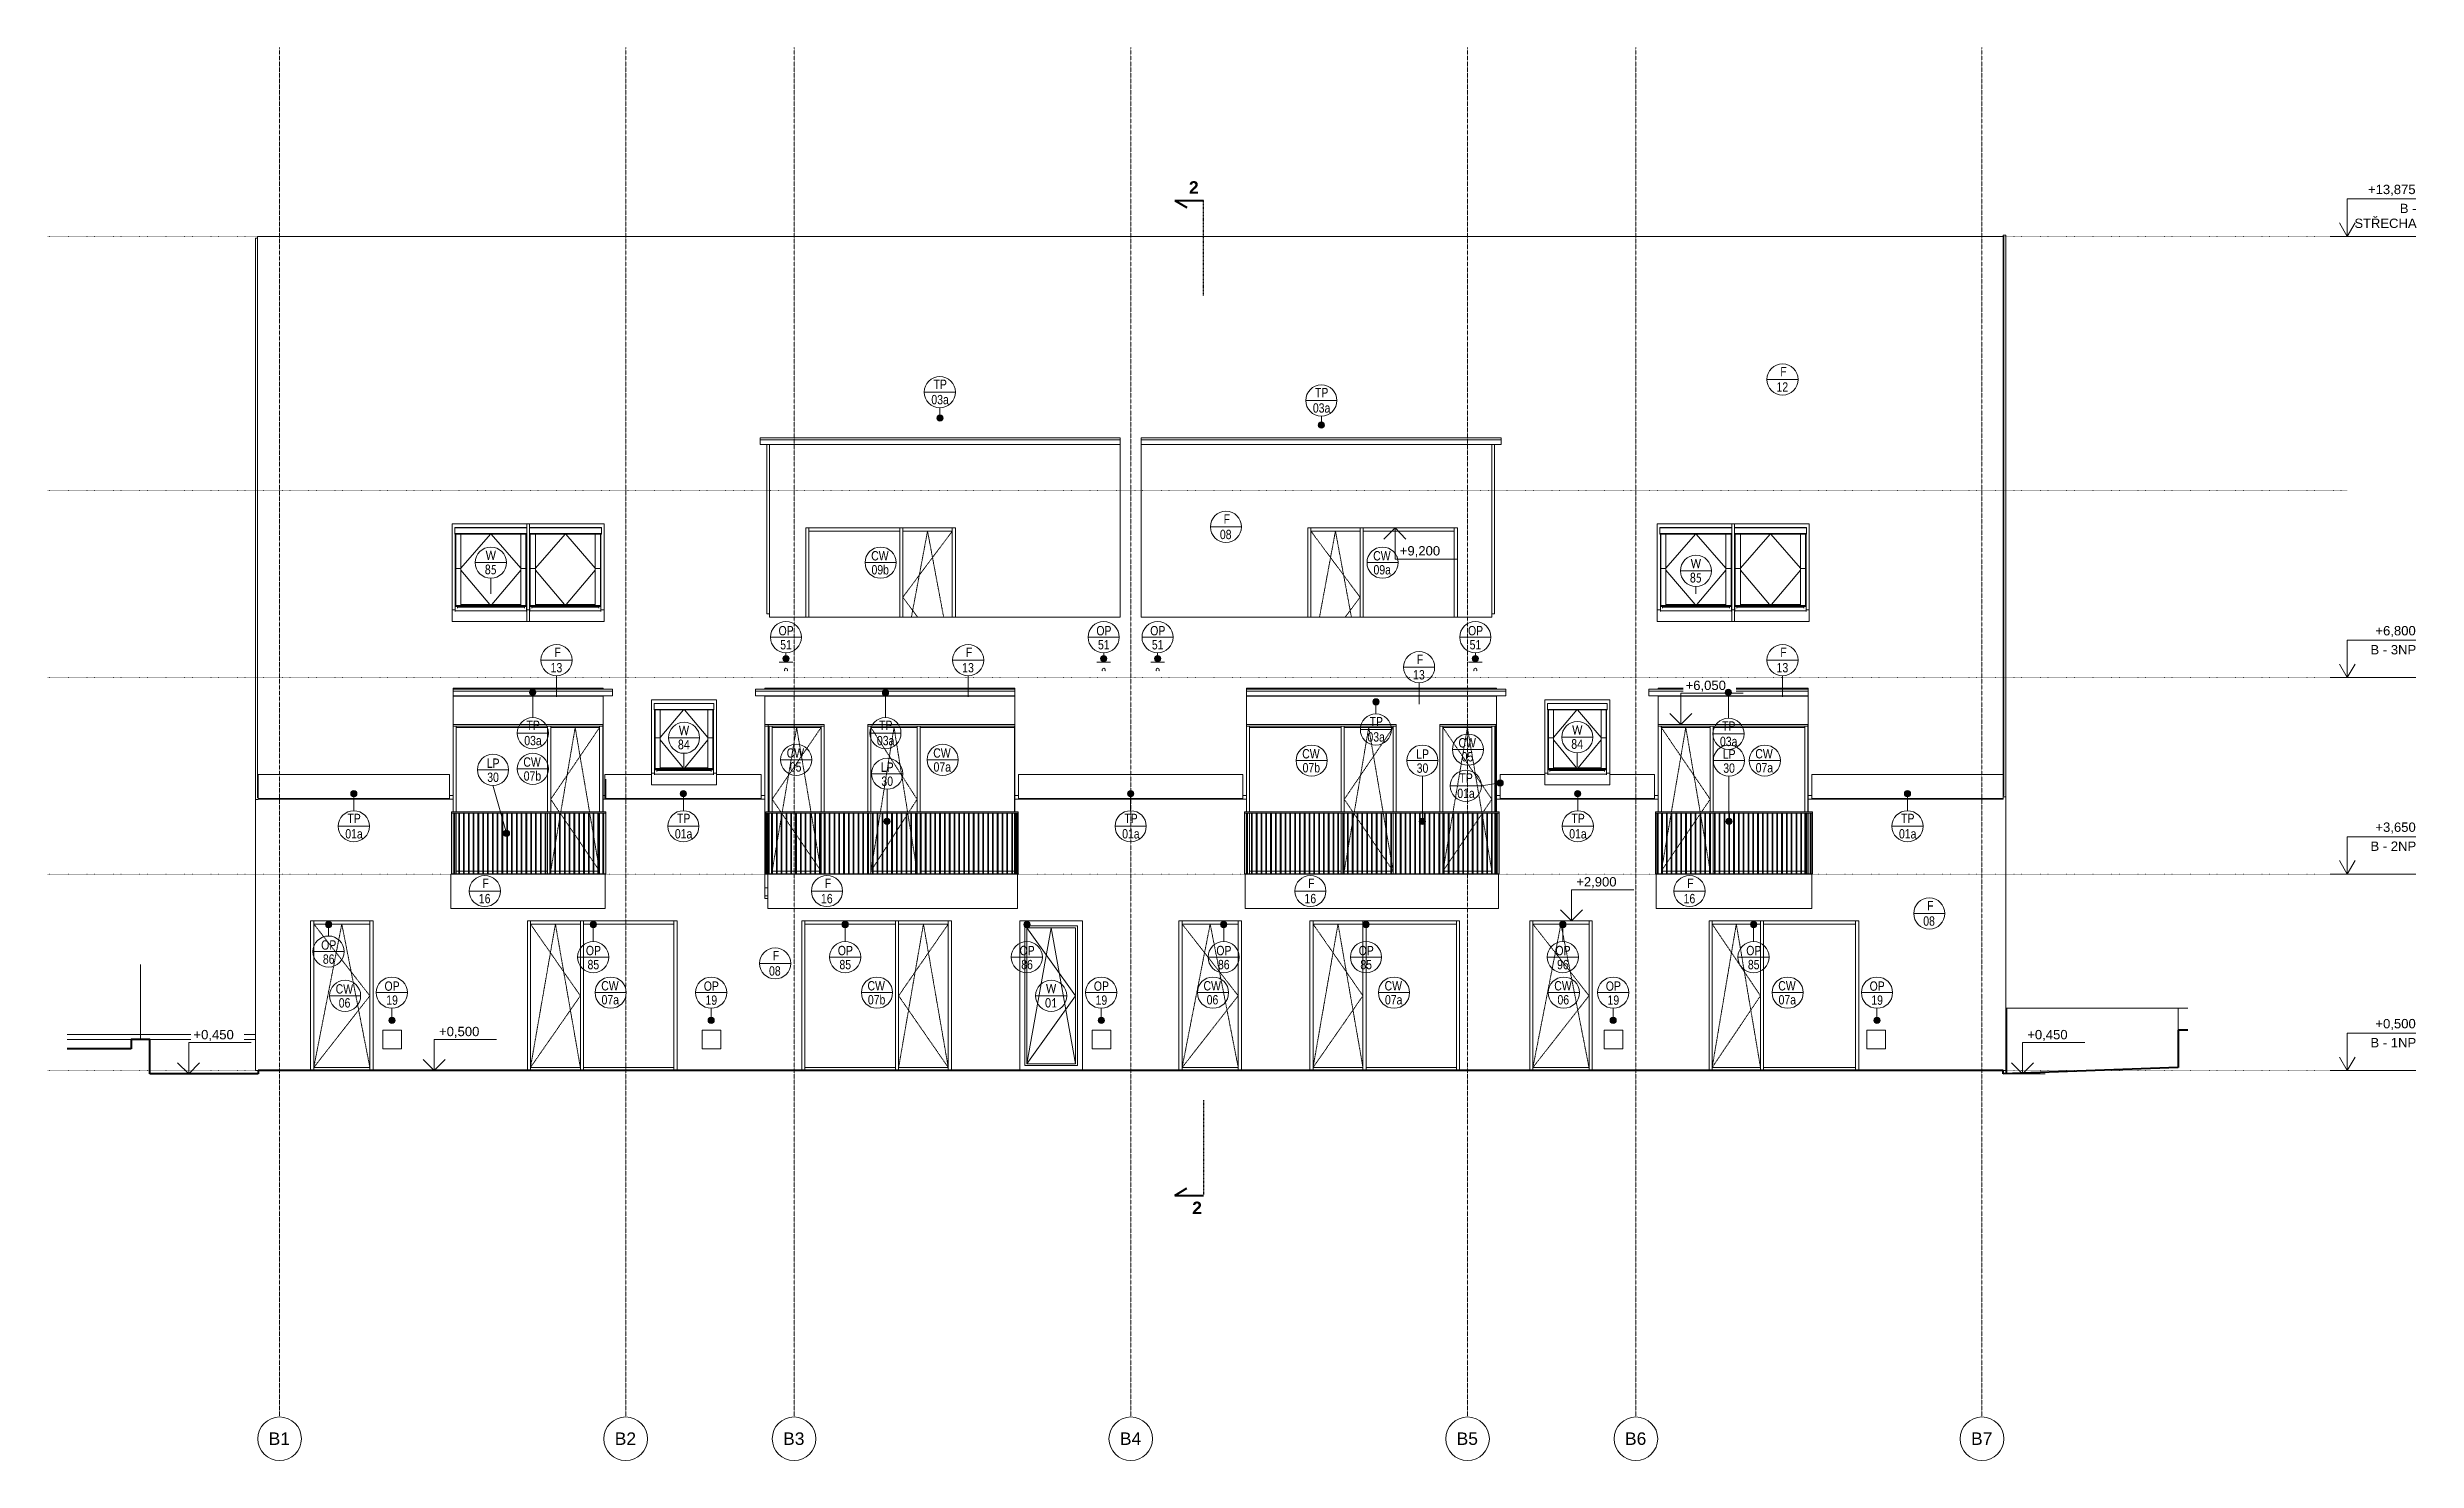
# Model space of a CAD drawing. Header units: millimetres. Extents: x -10201 to 227333, y -5874 to 72638.
# Drawn here: x -10201 to 27793, y -5753 to 16905 of the extents above; entities that cross this region are included whole.
import ezdxf

# ---------------------------------------------------------------- set-up
doc = ezdxf.new("R2010")
doc.units = ezdxf.units.MM
for name, pattern in [('HA_Dash_2mm-S1mm', [2, 1, -1]), ('HA_DashDot_10mm-S3mm', [10, 4, -3, 0, -3]), ('HA_DashDot_4mm-S1mm', [4, 2, -1, 0, -1]), ('HA_Dot-S4mm', [4, 0, -4])]:
    doc.linetypes.add(name, pattern=pattern)
for name, color, linetype, lineweight in [('A-DETL-____-THIN', 9, 'Continuous', 9), ('A-DETL-____-WIDE', 9, 'Continuous', 40), ('A-DOOR-____-OTLN', 9, 'Continuous', 9), ('A-FLOR-____-OTLN', 9, 'Continuous', 9), ('A-FLOR-____-OVHD', 9, 'HA_DashDot_4mm-S1mm', 25), ('A-FLOR-HRAL-OTLN', 9, 'Continuous', 9), ('A-FLOR-LEVL-OTLN', 9, 'Continuous', 9), ('A-GENM-____-IDEN', 9, 'Continuous', 9), ('A-GENM-____-OTLN', 9, 'Continuous', 9), ('A-GLAZ-____-IDEN', 9, 'Continuous', 9), ('A-GLAZ-____-OTLN', 9, 'Continuous', 5), ('A-GLAZ-CURT-OTLN', 9, 'Continuous', 5), ('A-GLAZ-CWMG-OTLN', 9, 'Continuous', 5), ('A-ROOF-____-OTLN', 9, 'Continuous', 9), ('A-WALL-____-IDEN', 9, 'Continuous', 9), ('A-WALL-____-MCUT', 9, 'Continuous', 25), ('A-WALL-____-OTLN', 9, 'Continuous', 9), ('G-____-____-DIMS', 9, 'Continuous', 5), ('G-____-____-TEXT', 9, 'Continuous', 5), ('I-WALL-____-OTLN', 9, 'Continuous', 9), ('S-GRID-____-IDEN', 9, 'Continuous', 9), ('S-GRID-____-OTLN', 9, 'Continuous', 5)]:
    doc.layers.add(name, color=color, linetype=linetype, lineweight=lineweight)
doc.styles.add('Arial', font='arial.ttf', dxfattribs={"height": 200})
doc.styles.add('Arial_1', font='arial.ttf', dxfattribs={"height": 150})
doc.styles.add('Arial_2', font='arial.ttf', dxfattribs={"width": 0.8, "height": 150})
doc.styles.add('Arial_B', font='arialbd.ttf', dxfattribs={"height": 200})
doc.styles.add('Calibri', font='calibri.ttf', dxfattribs={"width": 0.8, "height": 150})

msp = doc.modelspace()

# ---------------------------------------------------------------- texts
at = {"layer": 'A-FLOR-LEVL-OTLN', "lineweight": 5, "char_height": 150, "attachment_point": 1, "style": 'Arial_1'}
for s, insert, width in [('+13,875', (27013, 14703), 945.99), ('ST', (26795, 14160), 320.67), ('ŘECHA', (27060, 14160), 889.87), ('B -', (27523, 14398), 328.69), ('+6,800', (27132, 7628), 801.69), ('B - 3NP', (27053, 7323), 897.89), ('+3,650', (27132, 4478), 801.69), ('B - 2NP', (27053, 4173), 897.89), ('+0,500', (27132, 1328), 801.69), ('B - 1NP', (27053, 1023), 897.89)]:
    msp.add_mtext(s, dxfattribs=dict(at, insert=insert, width=width))
at = {"layer": 'A-GENM-____-IDEN', "lineweight": 5, "char_height": 150, "attachment_point": 1, "style": 'Arial_2'}
for s, insert, width in [('TP', (4010, 11578), 256.54), ('TP', (10127, 11445), 256.54), ('03a', (3975, 11333), 339.92), ('03a', (10093, 11199), 339.92), ('OP', (1525, 7628), 295.02), ('OP', (6621, 7628), 295.02), ('OP', (7485, 7628), 295.02), ('OP', (12581, 7628), 295.02), ('51', (1551, 7403), 230.89), ('51', (6647, 7403), 230.89), ('51', (7511, 7403), 230.89), ('51', (12607, 7403), 230.89), ('TP', (-2518, 6111), 256.54), ('TP', (3137, 6111), 256.54), ('TP', (11003, 6170), 256.54), ('TP', (16655, 6099), 256.54), ('03a', (-2553, 5866), 339.92), ('03a', (3102, 5866), 339.92), ('03a', (10968, 5925), 339.92), ('03a', (16621, 5853), 339.92), ('LP', (-3155, 5504), 250.13), ('LP', (3166, 5440), 250.13), ('LP', (11750, 5650), 250.13), ('30', (11758, 5425), 230.89), ('LP', (16666, 5650), 250.13), ('30', (16674, 5425), 230.89), ('30', (-3147, 5278), 230.89), ('30', (3174, 5215), 230.89), ('01a', (12409, 5020), 339.92), ('TP', (12444, 5266), 256.54), ('TP', (-5389, 4618), 256.54), ('TP', (-104, 4618), 256.54), ('TP', (7069, 4618), 256.54), ('TP', (14239, 4618), 256.54), ('TP', (19526, 4618), 256.54), ('01a', (-5423, 4372), 339.92), ('01a', (-138, 4372), 339.92), ('01a', (7035, 4372), 339.92), ('01a', (14204, 4372), 339.92), ('01a', (19492, 4372), 339.92), ('OP', (-5810, 2589), 295.02), ('86', (-5783, 2363), 230.89), ('OP', (-1565, 2500), 295.02), ('OP', (2475, 2500), 295.02), ('OP', (5390, 2500), 295.02), ('OP', (8545, 2500), 295.02), ('OP', (10828, 2500), 295.02), ('OP', (13983, 2500), 295.02), ('OP', (17043, 2500), 295.02), ('OP', (-4794, 1930), 295.02), ('85', (-1539, 2275), 230.89), ('OP', (326, 1930), 295.02), ('85', (2501, 2275), 230.89), ('86', (5416, 2275), 230.89), ('OP', (6581, 1930), 295.02), ('86', (8571, 2275), 230.89), ('85', (10854, 2275), 230.89), ('96', (14009, 2275), 230.89), ('OP', (14791, 1930), 295.02), ('85', (17069, 2275), 230.89), ('OP', (19021, 1930), 295.02), ('19', (-4767, 1705), 230.89), ('19', (353, 1705), 230.89), ('19', (6608, 1705), 230.89), ('19', (14818, 1705), 230.89), ('19', (19048, 1705), 230.89)]:
    msp.add_mtext(s, dxfattribs=dict(at, insert=insert, width=width))
at = {"layer": 'A-GLAZ-____-IDEN', "lineweight": 5, "char_height": 150, "attachment_point": 1, "style": 'Calibri'}
for s, insert, width in [('\\fCalibri|b0|i0|c254|p34|;\\W.8;W', (-3173, 8835), 211.65), ('85', (-3186, 8606), 243.71), ('85', (16139, 8475), 243.71), ('\\fCalibri|b0|i0|c254|p34|;\\W.8;W', (16152, 8703), 211.65), ('84', (-89, 5800), 243.71), ('\\fCalibri|b0|i0|c254|p34|;\\W.8;W', (-75, 6028), 211.65), ('84', (14236, 5808), 243.71), ('\\fCalibri|b0|i0|c254|p34|;\\W.8;W', (14250, 6036), 211.65), ('01', (5799, 1662), 243.71), ('\\fCalibri|b0|i0|c254|p34|;\\W.8;W', (5812, 1891), 211.65)]:
    msp.add_mtext(s, dxfattribs=dict(at, insert=insert, width=width))
at = {"layer": 'A-WALL-____-IDEN', "lineweight": 5, "char_height": 150, "attachment_point": 1, "style": 'Arial_2'}
for s, insert, width in [('CW', (3010, 8829), 352.74), ('09b', (3015, 8605), 339.92), ('CW', (12428, 5831), 352.74), ('CW', (-2568, 5522), 352.74), ('CW', (1655, 5667), 352.74), ('05', (1705, 5444), 230.89), ('CW', (4005, 5667), 352.74), ('07a', (4010, 5444), 339.92), ('CW', (9922, 5655), 352.74), ('07b', (9928, 5431), 339.92), ('05', (12479, 5607), 230.89), ('CW', (17188, 5655), 352.74), ('07a', (17194, 5431), 339.92), ('07b', (-2562, 5299), 339.92), ('CW', (-1319, 1935), 352.74), ('CW', (2951, 1935), 352.74), ('CW', (8339, 1935), 352.74), ('CW', (11243, 1935), 352.74), ('CW', (13964, 1935), 352.74), ('CW', (17556, 1935), 352.74), ('CW', (-5578, 1885), 352.74), ('06', (-5528, 1661), 230.89), ('07a', (-1314, 1711), 339.92), ('07b', (2957, 1711), 339.92), ('06', (8390, 1711), 230.89), ('07a', (11249, 1711), 339.92), ('06', (14015, 1711), 230.89), ('07a', (17561, 1711), 339.92)]:
    msp.add_mtext(s, dxfattribs=dict(at, insert=insert, width=width))
at = {"layer": 'G-____-____-TEXT', "color": 7, "lineweight": 9, "attachment_point": 1}
for s, insert, char_height, width, style in [('\\fArial|b1|i0|c254|p34|;2', (8106, 14759), 200, 192.41, 'Arial_B'), ('\\fArial|b0|i0|c254|p34|;\\W.8;F', (17589, 11782), 150, 128.27, 'Arial_2'), ('12', (17528, 11535), 150, 230.89, 'Arial_2'), ('08', (8602, 9171), 150, 230.89, 'Arial_2'), ('\\fArial|b0|i0|c254|p34|;\\W.8;F', (8662, 9418), 150, 128.27, 'Arial_2'), ('\\fArial|b0|i0|c254|p34|;\\W.8;F', (-2071, 7282), 150, 128.27, 'Arial_2'), ('\\fArial|b0|i0|c254|p34|;\\W.8;F', (4529, 7282), 150, 128.27, 'Arial_2'), ('\\fArial|b0|i0|c254|p34|;\\W.8;F', (17589, 7282), 150, 128.27, 'Arial_2'), ('\\fArial|b0|i0|c254|p34|;\\W.8;1', (-2132, 7035), 150, 115.44, 'Arial_2'), ('\\fArial|b0|i0|c254|p34|;\\W.8;3', (-2037, 7035), 150, 115.44, 'Arial_2'), ('\\fArial|b0|i0|c254|p34|;\\W.8;1', (4468, 7035), 150, 115.44, 'Arial_2'), ('\\fArial|b0|i0|c254|p34|;\\W.8;3', (4564, 7035), 150, 115.44, 'Arial_2'), ('\\fArial|b0|i0|c254|p34|;\\W.8;1', (11699, 6921), 150, 115.44, 'Arial_2'), ('\\fArial|b0|i0|c254|p34|;\\W.8;F', (11760, 7168), 150, 128.27, 'Arial_2'), ('\\fArial|b0|i0|c254|p34|;\\W.8;3', (11794, 6921), 150, 115.44, 'Arial_2'), ('\\fArial|b0|i0|c254|p34|;\\W.8;1', (17528, 7035), 150, 115.44, 'Arial_2'), ('\\fArial|b0|i0|c254|p34|;\\W.8;3', (17623, 7035), 150, 115.44, 'Arial_2'), ('\\fArial|b0|i0|c254|p34|;\\W.8;F', (-3223, 3580), 150, 128.27, 'Arial_2'), ('\\fArial|b0|i0|c254|p34|;\\W.8;F', (2265, 3580), 150, 128.27, 'Arial_2'), ('\\fArial|b0|i0|c254|p34|;\\W.8;F', (10017, 3580), 150, 128.27, 'Arial_2'), ('\\fArial|b0|i0|c254|p34|;\\W.8;F', (16097, 3580), 150, 128.27, 'Arial_2'), ('\\fArial|b0|i0|c254|p34|;\\W.8;1', (-3283, 3333), 150, 115.44, 'Arial_2'), ('\\fArial|b0|i0|c254|p34|;\\W.8;6', (-3188, 3333), 150, 115.44, 'Arial_2'), ('\\fArial|b0|i0|c254|p34|;\\W.8;1', (2204, 3333), 150, 115.44, 'Arial_2'), ('\\fArial|b0|i0|c254|p34|;\\W.8;6', (2299, 3333), 150, 115.44, 'Arial_2'), ('\\fArial|b0|i0|c254|p34|;\\W.8;1', (9957, 3333), 150, 115.44, 'Arial_2'), ('\\fArial|b0|i0|c254|p34|;\\W.8;6', (10052, 3333), 150, 115.44, 'Arial_2'), ('\\fArial|b0|i0|c254|p34|;\\W.8;1', (16037, 3333), 150, 115.44, 'Arial_2'), ('\\fArial|b0|i0|c254|p34|;\\W.8;6', (16132, 3333), 150, 115.44, 'Arial_2'), ('\\fArial|b0|i0|c254|p34|;\\W.8;F', (19942, 3220), 150, 128.27, 'Arial_2'), ('08', (19881, 2973), 150, 230.89, 'Arial_2'), ('\\fArial|b0|i0|c254|p34|;\\W.8;F', (1432, 2420), 150, 128.27, 'Arial_2'), ('08', (1372, 2173), 150, 230.89, 'Arial_2'), ('\\fArial|b1|i0|c254|p34|;2', (8158, -1601), 200, 192.41, 'Arial_B')]:
    msp.add_mtext(s, dxfattribs=dict(at, insert=insert, char_height=char_height, width=width, style=style))
at = {"layer": 'S-GRID-____-IDEN', "lineweight": 5, "char_height": 200, "width": 424.89, "attachment_point": 1, "style": 'Arial'}
for s, insert in [('B1', (-6652, -5301)), ('B2', (-1102, -5301)), ('B3', (1598, -5301)), ('B4', (6998, -5301)), ('B5', (12398, -5301)), ('B6', (15098, -5301)), ('B7', (20648, -5301))]:
    msp.add_mtext(s, dxfattribs=dict(at, insert=insert))

# ---------------------------------------------------------------- blocks, each defined once
blk = doc.blocks.new('HA_WD_SinglePanel - 1000x2400-1670805-B_pohled jižní_DPS pohled')
at = {"layer": 'A-GLAZ-____-OTLN', "color": 250}
for p, q in [((5476, 580), (5476, 2820)), ((5476, 2820), (6316, 2820)), ((5506, 2790), (5506, 610)), ((5506, 2790), (6286, 2790)), ((5506, 610), (5896, 2790)), ((5506, 2790), (6286, 1700)), ((5896, 2790), (6286, 610)), ((6286, 610), (6286, 2790)), ((6316, 2820), (6316, 580)), ((6286, 1700), (5506, 610)), ((6316, 580), (5476, 580)), ((5506, 610), (6286, 610))]:
    blk.add_line(p, q, dxfattribs=at)
blk = doc.blocks.new('Railing - 40 x12 mm-1473109-B_pohled jižní_DPS pohled')
at = {"layer": 'A-FLOR-HRAL-OTLN'}
blk.add_hatch(color=256, dxfattribs=at).paths.add_polyline_path([(-1248, 3655), (-1244, 3655), (-1244, 4630), (-1282, 4630), (-1282, 3655)])
at = {"layer": 'A-FLOR-HRAL-OTLN', "color": 7}
blk.add_line((-1244, 4630), (-1244, 3655), dxfattribs=at)
blk = doc.blocks.new('Railing - 40 x12 mm-V1-B_pohled jižní_DPS pohled')
at = {"layer": 'A-FLOR-HRAL-OTLN'}
blk.add_hatch(color=256, dxfattribs=at).paths.add_polyline_path([(-1282, 3655), (-1282, 4630), (-1294, 4630), (-1294, 3655)])
at = {"layer": 'A-FLOR-HRAL-OTLN', "color": 7}
for p, q in [((-1282, 4630), (-1294, 4630)), ((-1294, 4630), (-1294, 3655)), ((-1282, 3655), (-1282, 4630)), ((-1294, 3655), (-1282, 3655))]:
    blk.add_line(p, q, dxfattribs=at)
blk = doc.blocks.new('Railing - 40 x12 mm-V2-B_pohled jižní_DPS pohled')
at = {"layer": 'A-FLOR-HRAL-OTLN'}
blk.add_hatch(color=256, dxfattribs=at).paths.add_polyline_path([(-3681, 3655), (-3681, 4630), (-3719, 4630), (-3719, 3655)])
at = {"layer": 'A-FLOR-HRAL-OTLN', "color": 7}
blk.add_line((-3719, 3655), (-3719, 4630), dxfattribs=at)
blk = doc.blocks.new('Railing - Railing-1472907-B_pohled jižní_DPS pohled')
at = {"layer": 'A-FLOR-HRAL-OTLN'}
blk.add_hatch(color=256, dxfattribs=at).paths.add_polyline_path([(-1248, 3650), (-1244, 3650), (-1244, 3655), (-3719, 3655), (-3719, 3650), (-1381, 3650)])
at = {"layer": 'A-FLOR-HRAL-OTLN', "color": 7}
for p, q in [((-3719, 3650), (-3719, 3655)), ((-3719, 3655), (-1244, 3655)), ((-1244, 3650), (-3719, 3650)), ((-1244, 3650), (-1244, 3655))]:
    blk.add_line(p, q, dxfattribs=at)
for name, p in [('Railing - 40 x12 mm-V2-B_pohled jižní_DPS pohled', (0, 0)), ('Railing - 40 x12 mm-V1-B_pohled jižní_DPS pohled', (-2387, 0)), ('Railing - 40 x12 mm-V1-B_pohled jižní_DPS pohled', (-2310, 0)), ('Railing - 40 x12 mm-V1-B_pohled jižní_DPS pohled', (-2233, 0)), ('Railing - 40 x12 mm-V1-B_pohled jižní_DPS pohled', (-2156, 0)), ('Railing - 40 x12 mm-V1-B_pohled jižní_DPS pohled', (-2079, 0)), ('Railing - 40 x12 mm-V1-B_pohled jižní_DPS pohled', (-2002, 0)), ('Railing - 40 x12 mm-V1-B_pohled jižní_DPS pohled', (-1925, 0)), ('Railing - 40 x12 mm-V1-B_pohled jižní_DPS pohled', (-1848, 0)), ('Railing - 40 x12 mm-V1-B_pohled jižní_DPS pohled', (-1771, 0)), ('Railing - 40 x12 mm-V1-B_pohled jižní_DPS pohled', (-1694, 0)), ('Railing - 40 x12 mm-V1-B_pohled jižní_DPS pohled', (-1617, 0)), ('Railing - 40 x12 mm-V1-B_pohled jižní_DPS pohled', (-1540, 0)), ('Railing - 40 x12 mm-V1-B_pohled jižní_DPS pohled', (-1463, 0)), ('Railing - 40 x12 mm-V1-B_pohled jižní_DPS pohled', (-1386, 0)), ('Railing - 40 x12 mm-V1-B_pohled jižní_DPS pohled', (-1309, 0)), ('Railing - 40 x12 mm-V1-B_pohled jižní_DPS pohled', (-1232, 0)), ('Railing - 40 x12 mm-V1-B_pohled jižní_DPS pohled', (-1155, 0)), ('Railing - 40 x12 mm-V1-B_pohled jižní_DPS pohled', (-1078, 0)), ('Railing - 40 x12 mm-V1-B_pohled jižní_DPS pohled', (-1001, 0)), ('Railing - 40 x12 mm-V1-B_pohled jižní_DPS pohled', (-924, 0)), ('Railing - 40 x12 mm-V1-B_pohled jižní_DPS pohled', (-847, 0)), ('Railing - 40 x12 mm-V1-B_pohled jižní_DPS pohled', (-770, 0)), ('Railing - 40 x12 mm-V1-B_pohled jižní_DPS pohled', (-693, 0)), ('Railing - 40 x12 mm-V1-B_pohled jižní_DPS pohled', (-616, 0)), ('Railing - 40 x12 mm-V1-B_pohled jižní_DPS pohled', (-539, 0)), ('Railing - 40 x12 mm-V1-B_pohled jižní_DPS pohled', (-462, 0)), ('Railing - 40 x12 mm-V1-B_pohled jižní_DPS pohled', (-385, 0)), ('Railing - 40 x12 mm-V1-B_pohled jižní_DPS pohled', (-308, 0)), ('Railing - 40 x12 mm-V1-B_pohled jižní_DPS pohled', (-231, 0)), ('Railing - 40 x12 mm-V1-B_pohled jižní_DPS pohled', (-154, 0)), ('Railing - 40 x12 mm-V1-B_pohled jižní_DPS pohled', (-77, 0)), ('Railing - 40 x12 mm-V1-B_pohled jižní_DPS pohled', (0, 0)), ('Railing - 40 x12 mm-1473109-B_pohled jižní_DPS pohled', (0, 0))]:
    blk.add_blockref(name, p)
blk = doc.blocks.new('Top Rail Type - Top Rail_Internal_-1472931-B_pohled jižní_DPS pohled')
at = {"layer": 'A-FLOR-HRAL-OTLN'}
blk.add_hatch(color=256, dxfattribs=at).paths.add_polyline_path([(-1248, 4630), (-1244, 4630), (-1244, 4650), (-3719, 4650), (-3719, 4630), (-1381, 4630)])
at = {"layer": 'A-FLOR-HRAL-OTLN', "color": 7}
for p, q in [((-3719, 4630), (-3719, 4650)), ((-1244, 4650), (-3719, 4650)), ((-1244, 4630), (-3719, 4630)), ((-1244, 4630), (-1244, 4650))]:
    blk.add_line(p, q, dxfattribs=at)
blk = doc.blocks.new('Railing - 40 x12 mm-V3-B_pohled jižní_DPS pohled')
at = {"layer": 'A-FLOR-HRAL-OTLN'}
h = blk.add_hatch(color=256, dxfattribs=at)
h.paths.add_polyline_path([(5339, 3655), (5339, 4630), (5326, 4630), (5326, 3655)])
h.paths.add_polyline_path([(5351, 3655), (5366, 3655), (5366, 4630), (5351, 4630), (5351, 3679)])
at = {"layer": 'A-FLOR-HRAL-OTLN', "color": 7}
for p, q in [((5326, 3655), (5326, 4630)), ((5366, 4630), (5366, 3655))]:
    blk.add_line(p, q, dxfattribs=at)
blk = doc.blocks.new('Railing - 40 x12 mm-V4-B_pohled jižní_DPS pohled')
at = {"layer": 'A-FLOR-HRAL-OTLN'}
h = blk.add_hatch(color=256, dxfattribs=at)
h.paths.add_polyline_path([(1335, 3655), (1335, 4630), (1321, 4630), (1321, 3655)])
h.paths.add_polyline_path([(1347, 3655), (1361, 3655), (1361, 4630), (1347, 4630), (1347, 3679)])
at = {"layer": 'A-FLOR-HRAL-OTLN', "color": 7}
for p, q in [((1321, 3655), (1321, 4630)), ((1361, 4630), (1361, 3655))]:
    blk.add_line(p, q, dxfattribs=at)
blk = doc.blocks.new('Railing - Railing-1472946-B_pohled jižní_DPS pohled')
at = {"layer": 'A-FLOR-HRAL-OTLN'}
blk.add_hatch(color=256, dxfattribs=at).paths.add_polyline_path([(2870, 3650), (5366, 3650), (5366, 3655), (1321, 3655), (1321, 3650), (2339, 3650)])
at = {"layer": 'A-FLOR-HRAL-OTLN', "color": 7}
for p, q in [((1321, 3650), (1321, 3655)), ((1321, 3655), (5366, 3655)), ((5366, 3650), (1321, 3650)), ((5366, 3650), (5366, 3655))]:
    blk.add_line(p, q, dxfattribs=at)
for name, p in [('Railing - 40 x12 mm-V4-B_pohled jižní_DPS pohled', (0, 0)), ('Railing - 40 x12 mm-V1-B_pohled jižní_DPS pohled', (2630, 0)), ('Railing - 40 x12 mm-V1-B_pohled jižní_DPS pohled', (2707, 0)), ('Railing - 40 x12 mm-V1-B_pohled jižní_DPS pohled', (2784, 0)), ('Railing - 40 x12 mm-V1-B_pohled jižní_DPS pohled', (2861, 0)), ('Railing - 40 x12 mm-V1-B_pohled jižní_DPS pohled', (2938, 0)), ('Railing - 40 x12 mm-V1-B_pohled jižní_DPS pohled', (3015, 0)), ('Railing - 40 x12 mm-V1-B_pohled jižní_DPS pohled', (3092, 0)), ('Railing - 40 x12 mm-V1-B_pohled jižní_DPS pohled', (3169, 0)), ('Railing - 40 x12 mm-V1-B_pohled jižní_DPS pohled', (3246, 0)), ('Railing - 40 x12 mm-V1-B_pohled jižní_DPS pohled', (3323, 0)), ('Railing - 40 x12 mm-V1-B_pohled jižní_DPS pohled', (3400, 0)), ('Railing - 40 x12 mm-V1-B_pohled jižní_DPS pohled', (3477, 0)), ('Railing - 40 x12 mm-V1-B_pohled jižní_DPS pohled', (3554, 0)), ('Railing - 40 x12 mm-V1-B_pohled jižní_DPS pohled', (3631, 0)), ('Railing - 40 x12 mm-V1-B_pohled jižní_DPS pohled', (3708, 0)), ('Railing - 40 x12 mm-V1-B_pohled jižní_DPS pohled', (3785, 0)), ('Railing - 40 x12 mm-V1-B_pohled jižní_DPS pohled', (3862, 0)), ('Railing - 40 x12 mm-V1-B_pohled jižní_DPS pohled', (3939, 0)), ('Railing - 40 x12 mm-V1-B_pohled jižní_DPS pohled', (4016, 0)), ('Railing - 40 x12 mm-V1-B_pohled jižní_DPS pohled', (4093, 0)), ('Railing - 40 x12 mm-V1-B_pohled jižní_DPS pohled', (4170, 0)), ('Railing - 40 x12 mm-V1-B_pohled jižní_DPS pohled', (4247, 0)), ('Railing - 40 x12 mm-V1-B_pohled jižní_DPS pohled', (4324, 0)), ('Railing - 40 x12 mm-V1-B_pohled jižní_DPS pohled', (4401, 0)), ('Railing - 40 x12 mm-V1-B_pohled jižní_DPS pohled', (4478, 0)), ('Railing - 40 x12 mm-V1-B_pohled jižní_DPS pohled', (4555, 0)), ('Railing - 40 x12 mm-V1-B_pohled jižní_DPS pohled', (4632, 0)), ('Railing - 40 x12 mm-V1-B_pohled jižní_DPS pohled', (4709, 0)), ('Railing - 40 x12 mm-V1-B_pohled jižní_DPS pohled', (4786, 0)), ('Railing - 40 x12 mm-V1-B_pohled jižní_DPS pohled', (4863, 0)), ('Railing - 40 x12 mm-V1-B_pohled jižní_DPS pohled', (4940, 0)), ('Railing - 40 x12 mm-V1-B_pohled jižní_DPS pohled', (5017, 0)), ('Railing - 40 x12 mm-V1-B_pohled jižní_DPS pohled', (5094, 0)), ('Railing - 40 x12 mm-V1-B_pohled jižní_DPS pohled', (5171, 0)), ('Railing - 40 x12 mm-V1-B_pohled jižní_DPS pohled', (5248, 0)), ('Railing - 40 x12 mm-V1-B_pohled jižní_DPS pohled', (5325, 0)), ('Railing - 40 x12 mm-V1-B_pohled jižní_DPS pohled', (5402, 0)), ('Railing - 40 x12 mm-V1-B_pohled jižní_DPS pohled', (5479, 0)), ('Railing - 40 x12 mm-V1-B_pohled jižní_DPS pohled', (5556, 0)), ('Railing - 40 x12 mm-V1-B_pohled jižní_DPS pohled', (5633, 0)), ('Railing - 40 x12 mm-V1-B_pohled jižní_DPS pohled', (5710, 0)), ('Railing - 40 x12 mm-V1-B_pohled jižní_DPS pohled', (5787, 0)), ('Railing - 40 x12 mm-V1-B_pohled jižní_DPS pohled', (5864, 0)), ('Railing - 40 x12 mm-V1-B_pohled jižní_DPS pohled', (5941, 0)), ('Railing - 40 x12 mm-V1-B_pohled jižní_DPS pohled', (6018, 0)), ('Railing - 40 x12 mm-V1-B_pohled jižní_DPS pohled', (6095, 0)), ('Railing - 40 x12 mm-V1-B_pohled jižní_DPS pohled', (6172, 0)), ('Railing - 40 x12 mm-V1-B_pohled jižní_DPS pohled', (6249, 0)), ('Railing - 40 x12 mm-V1-B_pohled jižní_DPS pohled', (6326, 0)), ('Railing - 40 x12 mm-V1-B_pohled jižní_DPS pohled', (6403, 0)), ('Railing - 40 x12 mm-V1-B_pohled jižní_DPS pohled', (6480, 0)), ('Railing - 40 x12 mm-V1-B_pohled jižní_DPS pohled', (6557, 0)), ('Railing - 40 x12 mm-V3-B_pohled jižní_DPS pohled', (0, 0)), ('Railing - 40 x12 mm-V1-B_pohled jižní_DPS pohled', (6634, 0))]:
    blk.add_blockref(name, p)
blk = doc.blocks.new('Top Rail Type - Top Rail_Internal_-1472977-B_pohled jižní_DPS pohled')
at = {"layer": 'A-FLOR-HRAL-OTLN'}
blk.add_hatch(color=256, dxfattribs=at).paths.add_polyline_path([(5261, 4630), (5366, 4630), (5366, 4650), (1321, 4650), (1321, 4630), (5128, 4630)])
at = {"layer": 'A-FLOR-HRAL-OTLN', "color": 7}
for p, q in [((1321, 4630), (1321, 4650)), ((5366, 4650), (1321, 4650)), ((5366, 4630), (1321, 4630)), ((5366, 4630), (5366, 4650))]:
    blk.add_line(p, q, dxfattribs=at)
blk = doc.blocks.new('Railing - Railing-1472992-B_pohled jižní_DPS pohled')
at = {"layer": 'A-FLOR-HRAL-OTLN'}
blk.add_hatch(color=256, dxfattribs=at).paths.add_polyline_path([(10839, 3650), (13081, 3650), (13081, 3655), (8996, 3655), (8996, 3650), (10308, 3650)])
at = {"layer": 'A-FLOR-HRAL-OTLN', "color": 7}
for p, q in [((8996, 3650), (8996, 3655)), ((8996, 3655), (13081, 3655)), ((13081, 3650), (8996, 3650)), ((13081, 3650), (13081, 3655))]:
    blk.add_line(p, q, dxfattribs=at)
for name, p in [('Railing - 40 x12 mm-V2-B_pohled jižní_DPS pohled', (12715, 0)), ('Railing - 40 x12 mm-V1-B_pohled jižní_DPS pohled', (10325, 0)), ('Railing - 40 x12 mm-V1-B_pohled jižní_DPS pohled', (10402, 0)), ('Railing - 40 x12 mm-V1-B_pohled jižní_DPS pohled', (10479, 0)), ('Railing - 40 x12 mm-V1-B_pohled jižní_DPS pohled', (10556, 0)), ('Railing - 40 x12 mm-V1-B_pohled jižní_DPS pohled', (10633, 0)), ('Railing - 40 x12 mm-V1-B_pohled jižní_DPS pohled', (10710, 0)), ('Railing - 40 x12 mm-V1-B_pohled jižní_DPS pohled', (10787, 0)), ('Railing - 40 x12 mm-V1-B_pohled jižní_DPS pohled', (10864, 0)), ('Railing - 40 x12 mm-V1-B_pohled jižní_DPS pohled', (10941, 0)), ('Railing - 40 x12 mm-V1-B_pohled jižní_DPS pohled', (11018, 0)), ('Railing - 40 x12 mm-V1-B_pohled jižní_DPS pohled', (11095, 0)), ('Railing - 40 x12 mm-V1-B_pohled jižní_DPS pohled', (11172, 0)), ('Railing - 40 x12 mm-V1-B_pohled jižní_DPS pohled', (11249, 0)), ('Railing - 40 x12 mm-V1-B_pohled jižní_DPS pohled', (11326, 0)), ('Railing - 40 x12 mm-V1-B_pohled jižní_DPS pohled', (11403, 0)), ('Railing - 40 x12 mm-V1-B_pohled jižní_DPS pohled', (11480, 0)), ('Railing - 40 x12 mm-V1-B_pohled jižní_DPS pohled', (11557, 0)), ('Railing - 40 x12 mm-V1-B_pohled jižní_DPS pohled', (11634, 0)), ('Railing - 40 x12 mm-V1-B_pohled jižní_DPS pohled', (11711, 0)), ('Railing - 40 x12 mm-V1-B_pohled jižní_DPS pohled', (11788, 0)), ('Railing - 40 x12 mm-V1-B_pohled jižní_DPS pohled', (11865, 0)), ('Railing - 40 x12 mm-V1-B_pohled jižní_DPS pohled', (11942, 0)), ('Railing - 40 x12 mm-V1-B_pohled jižní_DPS pohled', (12019, 0)), ('Railing - 40 x12 mm-V1-B_pohled jižní_DPS pohled', (12096, 0)), ('Railing - 40 x12 mm-V1-B_pohled jižní_DPS pohled', (12173, 0)), ('Railing - 40 x12 mm-V1-B_pohled jižní_DPS pohled', (12250, 0)), ('Railing - 40 x12 mm-V1-B_pohled jižní_DPS pohled', (12327, 0)), ('Railing - 40 x12 mm-V1-B_pohled jižní_DPS pohled', (12404, 0)), ('Railing - 40 x12 mm-V1-B_pohled jižní_DPS pohled', (12481, 0)), ('Railing - 40 x12 mm-V1-B_pohled jižní_DPS pohled', (12558, 0)), ('Railing - 40 x12 mm-V1-B_pohled jižní_DPS pohled', (12635, 0)), ('Railing - 40 x12 mm-V1-B_pohled jižní_DPS pohled', (12712, 0)), ('Railing - 40 x12 mm-V1-B_pohled jižní_DPS pohled', (12789, 0)), ('Railing - 40 x12 mm-V1-B_pohled jižní_DPS pohled', (12866, 0)), ('Railing - 40 x12 mm-V1-B_pohled jižní_DPS pohled', (12943, 0)), ('Railing - 40 x12 mm-V1-B_pohled jižní_DPS pohled', (13020, 0)), ('Railing - 40 x12 mm-V1-B_pohled jižní_DPS pohled', (13097, 0)), ('Railing - 40 x12 mm-V1-B_pohled jižní_DPS pohled', (13174, 0)), ('Railing - 40 x12 mm-V1-B_pohled jižní_DPS pohled', (13251, 0)), ('Railing - 40 x12 mm-V1-B_pohled jižní_DPS pohled', (13328, 0)), ('Railing - 40 x12 mm-V1-B_pohled jižní_DPS pohled', (13405, 0)), ('Railing - 40 x12 mm-V1-B_pohled jižní_DPS pohled', (13482, 0)), ('Railing - 40 x12 mm-V1-B_pohled jižní_DPS pohled', (13559, 0)), ('Railing - 40 x12 mm-V1-B_pohled jižní_DPS pohled', (13636, 0)), ('Railing - 40 x12 mm-V1-B_pohled jižní_DPS pohled', (13713, 0)), ('Railing - 40 x12 mm-V1-B_pohled jižní_DPS pohled', (13790, 0)), ('Railing - 40 x12 mm-V1-B_pohled jižní_DPS pohled', (13867, 0)), ('Railing - 40 x12 mm-V1-B_pohled jižní_DPS pohled', (13944, 0)), ('Railing - 40 x12 mm-V1-B_pohled jižní_DPS pohled', (14021, 0)), ('Railing - 40 x12 mm-V1-B_pohled jižní_DPS pohled', (14098, 0)), ('Railing - 40 x12 mm-V1-B_pohled jižní_DPS pohled', (14175, 0)), ('Railing - 40 x12 mm-V1-B_pohled jižní_DPS pohled', (14252, 0)), ('Railing - 40 x12 mm-V1-B_pohled jižní_DPS pohled', (14329, 0)), ('Railing - 40 x12 mm-1473109-B_pohled jižní_DPS pohled', (14325, 0))]:
    blk.add_blockref(name, p)
blk = doc.blocks.new('Top Rail Type - Top Rail_Internal_-1473026-B_pohled jižní_DPS pohled')
at = {"layer": 'A-FLOR-HRAL-OTLN'}
blk.add_hatch(color=256, dxfattribs=at).paths.add_polyline_path([(10574, 4630), (13081, 4630), (13081, 4650), (8996, 4650), (8996, 4630), (10308, 4630)])
at = {"layer": 'A-FLOR-HRAL-OTLN', "color": 7}
for p, q in [((8996, 4630), (8996, 4650)), ((13081, 4650), (8996, 4650)), ((13081, 4630), (8996, 4630)), ((13081, 4630), (13081, 4650))]:
    blk.add_line(p, q, dxfattribs=at)
blk = doc.blocks.new('Railing - Railing-1473041-B_pohled jižní_DPS pohled')
at = {"layer": 'A-FLOR-HRAL-OTLN'}
blk.add_hatch(color=256, dxfattribs=at).paths.add_polyline_path([(18012, 3650), (18106, 3650), (18106, 3655), (15586, 3655), (15586, 3650), (17746, 3650)])
at = {"layer": 'A-FLOR-HRAL-OTLN', "color": 7}
for p, q in [((15586, 3650), (15586, 3655)), ((15586, 3655), (18106, 3655)), ((18106, 3650), (15586, 3650)), ((18106, 3650), (18106, 3655))]:
    blk.add_line(p, q, dxfattribs=at)
for name, p in [('Railing - 40 x12 mm-V4-B_pohled jižní_DPS pohled', (14265, 0)), ('Railing - 40 x12 mm-V1-B_pohled jižní_DPS pohled', (16902, 0)), ('Railing - 40 x12 mm-V1-B_pohled jižní_DPS pohled', (16979, 0)), ('Railing - 40 x12 mm-V1-B_pohled jižní_DPS pohled', (17056, 0)), ('Railing - 40 x12 mm-V1-B_pohled jižní_DPS pohled', (17133, 0)), ('Railing - 40 x12 mm-V1-B_pohled jižní_DPS pohled', (17210, 0)), ('Railing - 40 x12 mm-V1-B_pohled jižní_DPS pohled', (17287, 0)), ('Railing - 40 x12 mm-V1-B_pohled jižní_DPS pohled', (17364, 0)), ('Railing - 40 x12 mm-V1-B_pohled jižní_DPS pohled', (17441, 0)), ('Railing - 40 x12 mm-V1-B_pohled jižní_DPS pohled', (17518, 0)), ('Railing - 40 x12 mm-V1-B_pohled jižní_DPS pohled', (17595, 0)), ('Railing - 40 x12 mm-V1-B_pohled jižní_DPS pohled', (17672, 0)), ('Railing - 40 x12 mm-V1-B_pohled jižní_DPS pohled', (17749, 0)), ('Railing - 40 x12 mm-V1-B_pohled jižní_DPS pohled', (17826, 0)), ('Railing - 40 x12 mm-V1-B_pohled jižní_DPS pohled', (17903, 0)), ('Railing - 40 x12 mm-V1-B_pohled jižní_DPS pohled', (17980, 0)), ('Railing - 40 x12 mm-V1-B_pohled jižní_DPS pohled', (18057, 0)), ('Railing - 40 x12 mm-V1-B_pohled jižní_DPS pohled', (18134, 0)), ('Railing - 40 x12 mm-V1-B_pohled jižní_DPS pohled', (18211, 0)), ('Railing - 40 x12 mm-V1-B_pohled jižní_DPS pohled', (18288, 0)), ('Railing - 40 x12 mm-V1-B_pohled jižní_DPS pohled', (18365, 0)), ('Railing - 40 x12 mm-V1-B_pohled jižní_DPS pohled', (18442, 0)), ('Railing - 40 x12 mm-V1-B_pohled jižní_DPS pohled', (18519, 0)), ('Railing - 40 x12 mm-V1-B_pohled jižní_DPS pohled', (18596, 0)), ('Railing - 40 x12 mm-V1-B_pohled jižní_DPS pohled', (18673, 0)), ('Railing - 40 x12 mm-V1-B_pohled jižní_DPS pohled', (18750, 0)), ('Railing - 40 x12 mm-V1-B_pohled jižní_DPS pohled', (18827, 0)), ('Railing - 40 x12 mm-V1-B_pohled jižní_DPS pohled', (18904, 0)), ('Railing - 40 x12 mm-V1-B_pohled jižní_DPS pohled', (18981, 0)), ('Railing - 40 x12 mm-V1-B_pohled jižní_DPS pohled', (19058, 0)), ('Railing - 40 x12 mm-V1-B_pohled jižní_DPS pohled', (19135, 0)), ('Railing - 40 x12 mm-V1-B_pohled jižní_DPS pohled', (19212, 0)), ('Railing - 40 x12 mm-V1-B_pohled jižní_DPS pohled', (19289, 0)), ('Railing - 40 x12 mm-V3-B_pohled jižní_DPS pohled', (12740, 0)), ('Railing - 40 x12 mm-V1-B_pohled jižní_DPS pohled', (19366, 0))]:
    blk.add_blockref(name, p)
blk = doc.blocks.new('Top Rail Type - Top Rail_Internal_-1473068-B_pohled jižní_DPS pohled')
at = {"layer": 'A-FLOR-HRAL-OTLN'}
blk.add_hatch(color=256, dxfattribs=at).paths.add_polyline_path([(18012, 4630), (18106, 4630), (18106, 4650), (15586, 4650), (15586, 4630), (17746, 4630)])
at = {"layer": 'A-FLOR-HRAL-OTLN', "color": 7}
for p, q in [((15586, 4630), (15586, 4650)), ((18106, 4650), (15586, 4650)), ((18106, 4630), (15586, 4630)), ((18106, 4630), (18106, 4650))]:
    blk.add_line(p, q, dxfattribs=at)
blk = doc.blocks.new('Systémový panel - Sklo-1863489-B_pohled jižní_DPS pohled')
at = {"layer": 'A-GLAZ-CURT-OTLN', "color": 250}
for p, q in [((3467, 9150), (2011, 9150)), ((2011, 9150), (2011, 7770)), ((3467, 7770), (3467, 9150))]:
    blk.add_line(p, q, dxfattribs=at)
blk = doc.blocks.new('Obdélníková příčel - 50x70mm EXT-1715284-B_pohled jižní_DPS pohled')
at = {"layer": 'A-GLAZ-CWMG-OTLN', "color": 250}
for p, q in [((3517, 9150), (3517, 9200)), ((3517, 9150), (4311, 9150)), ((4311, 9200), (4311, 9150))]:
    blk.add_line(p, q, dxfattribs=at)
blk = doc.blocks.new('Obdélníková příčel - 50x70mm EXT-1863486-B_pohled jižní_DPS pohled')
at = {"layer": 'A-GLAZ-CWMG-OTLN', "color": 250}
blk.add_line((4311, 9200), (4311, 7770), dxfattribs=at)
blk = doc.blocks.new('Obdélníková příčel - 50x70mm EXT-1863487-B_pohled jižní_DPS pohled')
at = {"layer": 'A-GLAZ-CWMG-OTLN', "color": 250}
blk.add_line((2011, 7770), (2011, 9200), dxfattribs=at)
blk = doc.blocks.new('ABMV_CW_Single_Swing_Generic - Ex_Glass_SKLOPNE-1863490-B_pohled jižní_DPS pohled')
at = {"layer": 'A-DOOR-____-OTLN', "color": 250, "linetype": 'HA_Dash_2mm-S1mm', "lineweight": 5}
for p, q in [((4311, 9150), (3517, 8090)), ((3914, 9150), (3655, 7770)), ((4172, 7770), (3914, 9150)), ((3517, 8090), (3756, 7770))]:
    blk.add_line(p, q, dxfattribs=at)
blk = doc.blocks.new('Obdélníková příčel - 50x70mm EXT-1715286-B_pohled jižní_DPS pohled')
at = {"layer": 'A-GLAZ-CWMG-OTLN', "color": 250}
for p, q in [((2011, 9150), (2011, 9200)), ((2011, 9150), (3467, 9150)), ((3467, 9200), (3467, 9150))]:
    blk.add_line(p, q, dxfattribs=at)
blk = doc.blocks.new('Obdélníková příčel - 50x70mm EXT-1863484-B_pohled jižní_DPS pohled')
at = {"layer": 'A-GLAZ-CWMG-OTLN', "color": 250}
for p, q in [((3467, 9200), (3467, 7770)), ((3517, 7770), (3517, 9200))]:
    blk.add_line(p, q, dxfattribs=at)
blk = doc.blocks.new('Systémový panel - Sklo-1975899-B_pohled jižní_DPS pohled')
at = {"layer": 'A-GLAZ-CURT-OTLN', "color": 250}
for p, q in [((12361, 9150), (10899, 9150)), ((10899, 9150), (10899, 7770)), ((12361, 7770), (12361, 9150))]:
    blk.add_line(p, q, dxfattribs=at)
blk = doc.blocks.new('Obdélníková příčel - 50x70mm EXT-1973739-B_pohled jižní_DPS pohled')
at = {"layer": 'A-GLAZ-CWMG-OTLN', "color": 250}
for p, q in [((10061, 9150), (10061, 9200)), ((10849, 9150), (10061, 9150)), ((10849, 9200), (10849, 9150))]:
    blk.add_line(p, q, dxfattribs=at)
blk = doc.blocks.new('Obdélníková příčel - 50x70mm EXT-1863481-B_pohled jižní_DPS pohled')
at = {"layer": 'A-GLAZ-CWMG-OTLN', "color": 250}
blk.add_line((10061, 9200), (10061, 7770), dxfattribs=at)
blk = doc.blocks.new('Obdélníková příčel - 50x70mm EXT-1863482-B_pohled jižní_DPS pohled')
at = {"layer": 'A-GLAZ-CWMG-OTLN', "color": 250}
blk.add_line((12361, 7770), (12361, 9200), dxfattribs=at)
blk = doc.blocks.new('ABMV_CW_Single_Swing_Generic - Ex_Glass_SKLOPNE-1973744-B_pohled jižní_DPS pohled')
at = {"layer": 'A-DOOR-____-OTLN', "color": 250, "linetype": 'HA_Dash_2mm-S1mm', "lineweight": 5}
for p, q in [((10061, 9150), (10849, 8090)), ((10199, 7770), (10455, 9150)), ((10455, 9150), (10711, 7770)), ((10849, 8090), (10611, 7770))]:
    blk.add_line(p, q, dxfattribs=at)
blk = doc.blocks.new('Obdélníková příčel - 50x70mm EXT-1975898-B_pohled jižní_DPS pohled')
at = {"layer": 'A-GLAZ-CWMG-OTLN', "color": 250}
for p, q in [((10899, 9150), (10899, 9200)), ((12361, 9150), (10899, 9150)), ((12361, 9200), (12361, 9150))]:
    blk.add_line(p, q, dxfattribs=at)
blk = doc.blocks.new('Obdélníková příčel - 50x70mm EXT-1863479-B_pohled jižní_DPS pohled')
at = {"layer": 'A-GLAZ-CWMG-OTLN', "color": 250}
for p, q in [((10849, 9200), (10849, 7770)), ((10899, 9200), (10899, 7770))]:
    blk.add_line(p, q, dxfattribs=at)
blk = doc.blocks.new('Systémový panel - Sklo-1712998-B_pohled jižní_DPS pohled')
at = {"layer": 'A-GLAZ-CURT-OTLN', "color": 250}
for p, q in [((-2179, 6000), (-3646, 6000)), ((-3646, 6000), (-3646, 4650)), ((-2179, 4650), (-2179, 6000)), ((-3646, 4630), (-3646, 3700)), ((-2179, 3700), (-2179, 4630)), ((-3646, 3700), (-3604, 3700)), ((-3592, 3700), (-3527, 3700)), ((-3515, 3700), (-3450, 3700)), ((-3438, 3700), (-3373, 3700)), ((-3361, 3700), (-3296, 3700)), ((-3284, 3700), (-3219, 3700)), ((-3207, 3700), (-3142, 3700)), ((-3130, 3700), (-3065, 3700)), ((-3053, 3700), (-2988, 3700)), ((-2976, 3700), (-2911, 3700)), ((-2899, 3700), (-2834, 3700)), ((-2822, 3700), (-2757, 3700)), ((-2745, 3700), (-2680, 3700)), ((-2668, 3700), (-2603, 3700)), ((-2591, 3700), (-2526, 3700)), ((-2514, 3700), (-2449, 3700)), ((-2437, 3700), (-2372, 3700)), ((-2360, 3700), (-2295, 3700)), ((-2283, 3700), (-2218, 3700)), ((-2206, 3700), (-2179, 3700))]:
    blk.add_line(p, q, dxfattribs=at)
blk = doc.blocks.new('Obdélníková příčel - 50x70mm EXT-1712994-B_pohled jižní_DPS pohled')
at = {"layer": 'A-GLAZ-CWMG-OTLN', "color": 250}
for p, q in [((-2129, 6000), (-2129, 6020)), ((-2129, 6000), (-1346, 6000)), ((-1346, 6020), (-1346, 6000))]:
    blk.add_line(p, q, dxfattribs=at)
blk = doc.blocks.new('Obdélníková příčel - 50x70mm EXT-1712995-B_pohled jižní_DPS pohled')
at = {"layer": 'A-GLAZ-CWMG-OTLN', "color": 250}
for p, q in [((-3646, 3655), (-3646, 3700)), ((-3604, 3700), (-3646, 3700)), ((-3527, 3700), (-3592, 3700)), ((-3450, 3700), (-3515, 3700)), ((-3373, 3700), (-3438, 3700)), ((-3296, 3700), (-3361, 3700)), ((-3219, 3700), (-3284, 3700)), ((-3142, 3700), (-3207, 3700)), ((-3065, 3700), (-3130, 3700)), ((-2988, 3700), (-3053, 3700)), ((-2911, 3700), (-2976, 3700)), ((-2834, 3700), (-2899, 3700)), ((-2757, 3700), (-2822, 3700)), ((-2680, 3700), (-2745, 3700)), ((-2603, 3700), (-2668, 3700)), ((-2526, 3700), (-2591, 3700)), ((-2449, 3700), (-2514, 3700)), ((-2372, 3700), (-2437, 3700)), ((-2295, 3700), (-2360, 3700)), ((-2218, 3700), (-2283, 3700)), ((-2179, 3700), (-2206, 3700)), ((-2179, 3700), (-2179, 3655))]:
    blk.add_line(p, q, dxfattribs=at)
blk = doc.blocks.new('Obdélníková příčel - 50x70mm EXT-1518045-B_pohled jižní_DPS pohled')
at = {"layer": 'A-GLAZ-CWMG-OTLN', "color": 250}
for p, q in [((-1346, 6020), (-1346, 4650)), ((-1346, 4630), (-1346, 3655))]:
    blk.add_line(p, q, dxfattribs=at)
blk = doc.blocks.new('Obdélníková příčel - 50x70mm EXT-1518046-B_pohled jižní_DPS pohled')
at = {"layer": 'A-GLAZ-CWMG-OTLN', "color": 250}
for p, q in [((-3646, 4650), (-3646, 6020)), ((-3646, 3655), (-3646, 4630))]:
    blk.add_line(p, q, dxfattribs=at)
blk = doc.blocks.new('ABMV_CW_Single_Swing_Generic - Ex_Glass_SKLOPNE-1712999-B_pohled jižní_DPS pohled')
at = {"layer": 'A-DOOR-____-OTLN', "color": 250, "linetype": 'HA_Dash_2mm-S1mm', "lineweight": 5}
for p, q in [((-1346, 6000), (-2129, 4850)), ((-1737, 6000), (-1967, 4650)), ((-1507, 4650), (-1737, 6000)), ((-2129, 4850), (-1993, 4650)), ((-1971, 4630), (-1975, 4604)), ((-1975, 4624), (-1910, 4529)), ((-1448, 4303), (-1504, 4630)), ((-1987, 4533), (-2052, 4152)), ((-1898, 4511), (-1833, 4416)), ((-1821, 4398), (-1756, 4303)), ((-1744, 4285), (-1679, 4190)), ((-1371, 3851), (-1436, 4233)), ((-2064, 4081), (-2129, 3700)), ((-1667, 4172), (-1602, 4077)), ((-1590, 4059), (-1525, 3964)), ((-1513, 3946), (-1448, 3851)), ((-1436, 3833), (-1371, 3738)), ((-1346, 3700), (-1359, 3781)), ((-1359, 3720), (-1346, 3700))]:
    blk.add_line(p, q, dxfattribs=at)
blk = doc.blocks.new('Obdélníková příčel - 50x70mm EXT-1712996-B_pohled jižní_DPS pohled')
at = {"layer": 'A-GLAZ-CWMG-OTLN', "color": 250}
for p, q in [((-3646, 6000), (-3646, 6020)), ((-3646, 6000), (-2179, 6000)), ((-2179, 6020), (-2179, 6000))]:
    blk.add_line(p, q, dxfattribs=at)
blk = doc.blocks.new('Obdélníková příčel - 50x70mm EXT-1712997-B_pohled jižní_DPS pohled')
at = {"layer": 'A-GLAZ-CWMG-OTLN', "color": 250}
for p, q in [((-2064, 3700), (-2129, 3700)), ((-1987, 3700), (-2052, 3700)), ((-1910, 3700), (-1975, 3700)), ((-1833, 3700), (-1898, 3700)), ((-1756, 3700), (-1821, 3700)), ((-1679, 3700), (-1744, 3700)), ((-1602, 3700), (-1667, 3700)), ((-1525, 3700), (-1590, 3700)), ((-1448, 3700), (-1513, 3700)), ((-1371, 3700), (-1436, 3700)), ((-1346, 3700), (-1359, 3700)), ((-1346, 3700), (-1346, 3655))]:
    blk.add_line(p, q, dxfattribs=at)
blk = doc.blocks.new('Obdélníková příčel - 50x70mm EXT-1518048-B_pohled jižní_DPS pohled')
at = {"layer": 'A-GLAZ-CWMG-OTLN', "color": 250}
for p, q in [((-2179, 6020), (-2179, 4650)), ((-2129, 4650), (-2129, 6020)), ((-2179, 4630), (-2179, 3655))]:
    blk.add_line(p, q, dxfattribs=at)
blk = doc.blocks.new('Systémový panel - Sklo-1712747-B_pohled jižní_DPS pohled')
at = {"layer": 'A-GLAZ-CURT-OTLN', "color": 250}
for p, q in [((5306, 6000), (3796, 6000)), ((3796, 6000), (3796, 4650)), ((5306, 4650), (5306, 6000)), ((3796, 4630), (3796, 3700)), ((5306, 3700), (5306, 4630)), ((3796, 3700), (3799, 3700)), ((3811, 3700), (3876, 3700)), ((3888, 3700), (3953, 3700)), ((3965, 3700), (4030, 3700)), ((4042, 3700), (4107, 3700)), ((4119, 3700), (4184, 3700)), ((4196, 3700), (4261, 3700)), ((4273, 3700), (4338, 3700)), ((4350, 3700), (4415, 3700)), ((4427, 3700), (4492, 3700)), ((4504, 3700), (4569, 3700)), ((4581, 3700), (4646, 3700)), ((4658, 3700), (4723, 3700)), ((4735, 3700), (4800, 3700)), ((4812, 3700), (4877, 3700)), ((4889, 3700), (4954, 3700)), ((4966, 3700), (5031, 3700)), ((5043, 3700), (5108, 3700)), ((5120, 3700), (5185, 3700)), ((5197, 3700), (5262, 3700)), ((5274, 3700), (5306, 3700))]:
    blk.add_line(p, q, dxfattribs=at)
blk = doc.blocks.new('Obdélníková příčel - 50x70mm EXT-1712777-B_pohled jižní_DPS pohled')
at = {"layer": 'A-GLAZ-CWMG-OTLN', "color": 250}
for p, q in [((3006, 6000), (3006, 6020)), ((3746, 6000), (3006, 6000)), ((3746, 6020), (3746, 6000))]:
    blk.add_line(p, q, dxfattribs=at)
blk = doc.blocks.new('Obdélníková příčel - 50x70mm EXT-1712745-B_pohled jižní_DPS pohled')
at = {"layer": 'A-GLAZ-CWMG-OTLN', "color": 250}
for p, q in [((3796, 3655), (3796, 3700)), ((3796, 3700), (3799, 3700)), ((3811, 3700), (3876, 3700)), ((3888, 3700), (3953, 3700)), ((3965, 3700), (4030, 3700)), ((4042, 3700), (4107, 3700)), ((4119, 3700), (4184, 3700)), ((4196, 3700), (4261, 3700)), ((4273, 3700), (4338, 3700)), ((4350, 3700), (4415, 3700)), ((4427, 3700), (4492, 3700)), ((4504, 3700), (4569, 3700)), ((4581, 3700), (4646, 3700)), ((4658, 3700), (4723, 3700)), ((4735, 3700), (4800, 3700)), ((4812, 3700), (4877, 3700)), ((4889, 3700), (4954, 3700)), ((4966, 3700), (5031, 3700)), ((5043, 3700), (5108, 3700)), ((5120, 3700), (5185, 3700)), ((5197, 3700), (5262, 3700)), ((5274, 3700), (5306, 3700)), ((5306, 3700), (5306, 3655))]:
    blk.add_line(p, q, dxfattribs=at)
blk = doc.blocks.new('Obdélníková příčel - 50x70mm EXT-1516296-B_pohled jižní_DPS pohled')
at = {"layer": 'A-GLAZ-CWMG-OTLN', "color": 250}
for p, q in [((3006, 6020), (3006, 4650)), ((3006, 4630), (3006, 3655))]:
    blk.add_line(p, q, dxfattribs=at)
blk = doc.blocks.new('Obdélníková příčel - 50x70mm EXT-1518050-B_pohled jižní_DPS pohled')
at = {"layer": 'A-GLAZ-CWMG-OTLN', "color": 250}
for p, q in [((5306, 4650), (5306, 6020)), ((5306, 3655), (5306, 4630))]:
    blk.add_line(p, q, dxfattribs=at)
blk = doc.blocks.new('ABMV_CW_Single_Swing_Generic - Ex_Glass_SKLOPNE-1712779-B_pohled jižní_DPS pohled')
at = {"layer": 'A-DOOR-____-OTLN', "color": 250, "linetype": 'HA_Dash_2mm-S1mm', "lineweight": 5}
for p, q in [((3006, 6000), (3746, 4850)), ((3159, 4650), (3376, 6000)), ((3376, 6000), (3593, 4650)), ((3118, 4399), (3156, 4630)), ((3568, 4574), (3503, 4473)), ((3604, 4630), (3580, 4593)), ((3596, 4630), (3645, 4324)), ((3746, 4850), (3617, 4650)), ((3041, 3920), (3106, 4324)), ((3337, 4215), (3272, 4114)), ((3414, 4335), (3349, 4234)), ((3491, 4455), (3426, 4354)), ((3657, 4249), (3722, 3845)), ((3006, 3700), (3029, 3845)), ((3106, 3856), (3041, 3755)), ((3183, 3976), (3118, 3875)), ((3260, 4095), (3195, 3994)), ((3029, 3736), (3006, 3700)), ((3734, 3771), (3746, 3700))]:
    blk.add_line(p, q, dxfattribs=at)
blk = doc.blocks.new('Obdélníková příčel - 50x70mm EXT-1712746-B_pohled jižní_DPS pohled')
at = {"layer": 'A-GLAZ-CWMG-OTLN', "color": 250}
for p, q in [((3796, 6000), (3796, 6020)), ((5306, 6000), (3796, 6000)), ((5306, 6020), (5306, 6000))]:
    blk.add_line(p, q, dxfattribs=at)
blk = doc.blocks.new('Obdélníková příčel - 50x70mm EXT-1712778-B_pohled jižní_DPS pohled')
at = {"layer": 'A-GLAZ-CWMG-OTLN', "color": 250}
for p, q in [((3006, 3655), (3006, 3700)), ((3006, 3700), (3029, 3700)), ((3041, 3700), (3106, 3700)), ((3118, 3700), (3183, 3700)), ((3195, 3700), (3260, 3700)), ((3272, 3700), (3337, 3700)), ((3349, 3700), (3414, 3700)), ((3426, 3700), (3491, 3700)), ((3503, 3700), (3568, 3700)), ((3580, 3700), (3645, 3700)), ((3657, 3700), (3722, 3700)), ((3734, 3700), (3746, 3700)), ((3746, 3700), (3746, 3655))]:
    blk.add_line(p, q, dxfattribs=at)
blk = doc.blocks.new('Obdélníková příčel - 50x70mm EXT-1516295-B_pohled jižní_DPS pohled')
at = {"layer": 'A-GLAZ-CWMG-OTLN', "color": 250}
for p, q in [((3746, 6020), (3746, 4650)), ((3796, 6020), (3796, 4650)), ((3746, 4630), (3746, 3655)), ((3796, 4630), (3796, 3655))]:
    blk.add_line(p, q, dxfattribs=at)
blk = doc.blocks.new('Systémový panel - Sklo-1720173-B_pohled jižní_DPS pohled')
at = {"layer": 'A-GLAZ-CURT-OTLN', "color": 250}
for p, q in [((1372, 6000), (1356, 6000)), ((1372, 4650), (1372, 6000)), ((1372, 3700), (1372, 4630)), ((1361, 3700), (1372, 3700))]:
    blk.add_line(p, q, dxfattribs=at)
blk = doc.blocks.new('Obdélníková příčel - 50x70mm EXT-1720171-B_pohled jižní_DPS pohled')
at = {"layer": 'A-GLAZ-CWMG-OTLN', "color": 250}
for q in [(1361, 3700), (1372, 3655)]:
    blk.add_line((1372, 3700), q, dxfattribs=at)
blk = doc.blocks.new('ABMV_CW_Single_Swing_Generic - Ex_Glass_SKLOPNE-V5-B_pohled jižní_DPS pohled')
at = {"layer": 'A-DOOR-____-OTLN', "color": 250, "linetype": 'HA_Dash_2mm-S1mm', "lineweight": 5}
for p, q in [((2206, 6000), (1422, 4850)), ((1814, 6000), (1584, 4650)), ((2044, 4650), (1814, 6000)), ((1422, 4850), (1559, 4650)), ((1581, 4630), (1578, 4616)), ((1578, 4621), (1643, 4526)), ((2105, 4291), (2048, 4630)), ((1566, 4546), (1501, 4164)), ((1655, 4508), (1720, 4413)), ((1732, 4395), (1797, 4300)), ((1809, 4282), (1874, 4187)), ((2182, 3839), (2117, 4220)), ((1489, 4094), (1424, 3712)), ((1886, 4169), (1951, 4074)), ((1963, 4056), (2028, 3961)), ((2040, 3943), (2105, 3848)), ((2117, 3830), (2182, 3735)), ((2206, 3700), (2194, 3768)), ((2194, 3717), (2206, 3700))]:
    blk.add_line(p, q, dxfattribs=at)
blk = doc.blocks.new('Obdélníková příčel - 50x70mm EXT-1720172-B_pohled jižní_DPS pohled')
at = {"layer": 'A-GLAZ-CWMG-OTLN', "color": 250}
for p in [(1356, 6000), (1372, 6020)]:
    blk.add_line(p, (1372, 6000), dxfattribs=at)
blk = doc.blocks.new('Obdélníková příčel - 50x70mm EXT-V6-B_pohled jižní_DPS pohled')
at = {"layer": 'A-GLAZ-CWMG-OTLN', "color": 250}
for p, q in [((1489, 3700), (1424, 3700)), ((1566, 3700), (1501, 3700)), ((1643, 3700), (1578, 3700)), ((1720, 3700), (1655, 3700)), ((1797, 3700), (1732, 3700)), ((1874, 3700), (1809, 3700)), ((1951, 3700), (1886, 3700)), ((2028, 3700), (1963, 3700)), ((2105, 3700), (2040, 3700)), ((2182, 3700), (2117, 3700)), ((2206, 3700), (2194, 3700)), ((2206, 3700), (2206, 3655))]:
    blk.add_line(p, q, dxfattribs=at)
blk = doc.blocks.new('Systémový panel - Sklo-V7-B_pohled jižní_DPS pohled')
at = {"layer": 'A-GLAZ-CURT-OTLN', "color": 250}
for p, q in [((10546, 6000), (9079, 6000)), ((9079, 6000), (9079, 4650)), ((10546, 4650), (10546, 6000)), ((9079, 4630), (9079, 3700)), ((10546, 3700), (10546, 4630)), ((9079, 3700), (9107, 3700)), ((9119, 3700), (9184, 3700)), ((9196, 3700), (9261, 3700)), ((9273, 3700), (9338, 3700)), ((9350, 3700), (9415, 3700)), ((9427, 3700), (9492, 3700)), ((9504, 3700), (9569, 3700)), ((9581, 3700), (9646, 3700)), ((9658, 3700), (9723, 3700)), ((9735, 3700), (9800, 3700)), ((9812, 3700), (9877, 3700)), ((9889, 3700), (9954, 3700)), ((9966, 3700), (10031, 3700)), ((10043, 3700), (10108, 3700)), ((10120, 3700), (10185, 3700)), ((10197, 3700), (10262, 3700)), ((10274, 3700), (10339, 3700)), ((10351, 3700), (10416, 3700)), ((10428, 3700), (10493, 3700)), ((10505, 3700), (10546, 3700))]:
    blk.add_line(p, q, dxfattribs=at)
blk = doc.blocks.new('Obdélníková příčel - 50x70mm EXT-V8-B_pohled jižní_DPS pohled')
at = {"layer": 'A-GLAZ-CWMG-OTLN', "color": 250}
for p, q in [((9079, 3655), (9079, 3700)), ((9107, 3700), (9079, 3700)), ((9184, 3700), (9119, 3700)), ((9261, 3700), (9196, 3700)), ((9338, 3700), (9273, 3700)), ((9415, 3700), (9350, 3700)), ((9492, 3700), (9427, 3700)), ((9569, 3700), (9504, 3700)), ((9646, 3700), (9581, 3700)), ((9723, 3700), (9658, 3700)), ((9800, 3700), (9735, 3700)), ((9877, 3700), (9812, 3700)), ((9954, 3700), (9889, 3700)), ((10031, 3700), (9966, 3700)), ((10108, 3700), (10043, 3700)), ((10185, 3700), (10120, 3700)), ((10262, 3700), (10197, 3700)), ((10339, 3700), (10274, 3700)), ((10416, 3700), (10351, 3700)), ((10493, 3700), (10428, 3700)), ((10546, 3700), (10505, 3700)), ((10546, 3700), (10546, 3655))]:
    blk.add_line(p, q, dxfattribs=at)
blk = doc.blocks.new('ABMV_CW_Single_Swing_Generic - Ex_Glass_SKLOPNE-V9-B_pohled jižní_DPS pohled')
at = {"layer": 'A-DOOR-____-OTLN', "color": 250, "linetype": 'HA_Dash_2mm-S1mm', "lineweight": 5}
for p, q in [((11379, 6000), (10596, 4850)), ((10988, 6000), (10758, 4650)), ((11218, 4650), (10988, 6000)), ((10596, 4850), (10732, 4650)), ((10754, 4630), (10736, 4525)), ((10746, 4630), (10801, 4548)), ((11263, 4382), (11221, 4630)), ((10724, 4454), (10659, 4073)), ((10813, 4531), (10878, 4435)), ((10890, 4418), (10955, 4323)), ((10967, 4305), (11032, 4210)), ((11044, 4192), (11109, 4097)), ((11340, 3930), (11275, 4312)), ((10647, 4002), (10596, 3700)), ((11121, 4079), (11186, 3984)), ((11198, 3966), (11263, 3871)), ((11275, 3853), (11340, 3758)), ((11379, 3700), (11352, 3860)), ((11352, 3740), (11379, 3700))]:
    blk.add_line(p, q, dxfattribs=at)
blk = doc.blocks.new('Obdélníková příčel - 50x70mm EXT-V10-B_pohled jižní_DPS pohled')
at = {"layer": 'A-GLAZ-CWMG-OTLN', "color": 250}
for p, q in [((10596, 3655), (10596, 3700)), ((10647, 3700), (10596, 3700)), ((10724, 3700), (10659, 3700)), ((10801, 3700), (10736, 3700)), ((10878, 3700), (10813, 3700)), ((10955, 3700), (10890, 3700)), ((11032, 3700), (10967, 3700)), ((11109, 3700), (11044, 3700)), ((11186, 3700), (11121, 3700)), ((11263, 3700), (11198, 3700)), ((11340, 3700), (11275, 3700)), ((11379, 3700), (11352, 3700)), ((11379, 3700), (11379, 3655))]:
    blk.add_line(p, q, dxfattribs=at)
blk = doc.blocks.new('Obdélníková příčel - 50x70mm EXT-V11-B_pohled jižní_DPS pohled')
at = {"layer": 'A-GLAZ-CWMG-OTLN', "color": 250}
for p, q in [((10546, 6020), (10546, 4650)), ((10596, 4650), (10596, 6020)), ((10546, 4630), (10546, 3655)), ((10596, 3655), (10596, 4630))]:
    blk.add_line(p, q, dxfattribs=at)
blk = doc.blocks.new('Systémový panel - Sklo-1720074-B_pohled jižní_DPS pohled')
at = {"layer": 'A-GLAZ-CURT-OTLN', "color": 250}
for p, q in [((13029, 6000), (13013, 6000)), ((13013, 6000), (13013, 4650)), ((13013, 4630), (13013, 3700)), ((13013, 3700), (13029, 3700))]:
    blk.add_line(p, q, dxfattribs=at)
blk = doc.blocks.new('Obdélníková příčel - 50x70mm EXT-1713576-B_pohled jižní_DPS pohled')
at = {"layer": 'A-GLAZ-CWMG-OTLN', "color": 250}
for p, q in [((12179, 6000), (12179, 6020)), ((12963, 6000), (12179, 6000)), ((12963, 6020), (12963, 6000))]:
    blk.add_line(p, q, dxfattribs=at)
blk = doc.blocks.new('ABMV_CW_Single_Swing_Generic - Ex_Glass_SKLOPNE-1713581-B_pohled jižní_DPS pohled')
at = {"layer": 'A-DOOR-____-OTLN', "color": 250, "linetype": 'HA_Dash_2mm-S1mm', "lineweight": 5}
for p, q in [((12179, 6000), (12963, 4850)), ((12341, 4650), (12571, 6000)), ((12571, 6000), (12801, 4650)), ((12276, 4268), (12338, 4630)), ((12803, 4615), (12738, 4520)), ((12815, 4569), (12880, 4187)), ((12963, 4850), (12827, 4650)), ((12199, 3816), (12264, 4197)), ((12572, 4276), (12507, 4181)), ((12649, 4389), (12584, 4294)), ((12726, 4502), (12661, 4407)), ((12264, 3824), (12199, 3729)), ((12341, 3937), (12276, 3842)), ((12418, 4050), (12353, 3955)), ((12495, 4163), (12430, 4068)), ((12892, 4117), (12957, 3735)), ((12179, 3700), (12187, 3745)), ((12187, 3711), (12179, 3700))]:
    blk.add_line(p, q, dxfattribs=at)
blk = doc.blocks.new('Obdélníková příčel - 50x70mm EXT-1713579-B_pohled jižní_DPS pohled')
at = {"layer": 'A-GLAZ-CWMG-OTLN', "color": 250}
for p, q in [((12179, 3655), (12179, 3700)), ((12179, 3700), (12187, 3700)), ((12199, 3700), (12264, 3700)), ((12276, 3700), (12341, 3700)), ((12353, 3700), (12418, 3700)), ((12430, 3700), (12495, 3700)), ((12507, 3700), (12572, 3700)), ((12584, 3700), (12649, 3700)), ((12661, 3700), (12726, 3700)), ((12738, 3700), (12803, 3700)), ((12815, 3700), (12880, 3700)), ((12892, 3700), (12957, 3700))]:
    blk.add_line(p, q, dxfattribs=at)
blk = doc.blocks.new('Obdélníková příčel - 50x70mm EXT-V12-B_pohled jižní_DPS pohled')
at = {"layer": 'A-GLAZ-CWMG-OTLN', "color": 250}
for p, q in [((12963, 6020), (12963, 4650)), ((13013, 6020), (13013, 4650)), ((13013, 4630), (13013, 3655))]:
    blk.add_line(p, q, dxfattribs=at)
blk = doc.blocks.new('Systémový panel - Sklo-1713580-B_pohled jižní_DPS pohled')
at = {"layer": 'A-GLAZ-CURT-OTLN', "color": 250}
for p, q in [((17981, 6000), (16514, 6000)), ((16514, 6000), (16514, 4650)), ((17981, 4650), (17981, 6000)), ((16514, 4630), (16514, 3700)), ((17981, 3700), (17981, 4630)), ((16514, 3700), (16532, 3700)), ((16544, 3700), (16609, 3700)), ((16621, 3700), (16686, 3700)), ((16698, 3700), (16763, 3700)), ((16775, 3700), (16840, 3700)), ((16852, 3700), (16917, 3700)), ((16929, 3700), (16994, 3700)), ((17006, 3700), (17071, 3700)), ((17083, 3700), (17148, 3700)), ((17160, 3700), (17225, 3700)), ((17237, 3700), (17302, 3700)), ((17314, 3700), (17379, 3700)), ((17391, 3700), (17456, 3700)), ((17468, 3700), (17533, 3700)), ((17545, 3700), (17610, 3700)), ((17622, 3700), (17687, 3700)), ((17699, 3700), (17764, 3700)), ((17776, 3700), (17841, 3700)), ((17853, 3700), (17918, 3700)), ((17930, 3700), (17981, 3700))]:
    blk.add_line(p, q, dxfattribs=at)
blk = doc.blocks.new('Obdélníková příčel - 50x70mm EXT-1713577-B_pohled jižní_DPS pohled')
at = {"layer": 'A-GLAZ-CWMG-OTLN', "color": 250}
for p, q in [((16514, 3655), (16514, 3700)), ((16514, 3700), (16532, 3700)), ((16544, 3700), (16609, 3700)), ((16621, 3700), (16686, 3700)), ((16698, 3700), (16763, 3700)), ((16775, 3700), (16840, 3700)), ((16852, 3700), (16917, 3700)), ((16929, 3700), (16994, 3700)), ((17006, 3700), (17071, 3700)), ((17083, 3700), (17148, 3700)), ((17160, 3700), (17225, 3700)), ((17237, 3700), (17302, 3700)), ((17314, 3700), (17379, 3700)), ((17391, 3700), (17456, 3700)), ((17468, 3700), (17533, 3700)), ((17545, 3700), (17610, 3700)), ((17622, 3700), (17687, 3700)), ((17699, 3700), (17764, 3700)), ((17776, 3700), (17841, 3700)), ((17853, 3700), (17918, 3700)), ((17930, 3700), (17981, 3700)), ((17981, 3700), (17981, 3655))]:
    blk.add_line(p, q, dxfattribs=at)
blk = doc.blocks.new('ABMV_CW_Single_Swing_Generic - Ex_Glass_SKLOPNE-V13-B_pohled jižní_DPS pohled')
at = {"layer": 'A-DOOR-____-OTLN', "color": 250, "linetype": 'HA_Dash_2mm-S1mm', "lineweight": 5}
for p, q in [((15681, 6000), (16464, 4850)), ((15843, 4650), (16073, 6000)), ((16073, 6000), (16303, 4650)), ((15774, 4246), (15839, 4627)), ((16301, 4610), (16236, 4514)), ((16315, 4630), (16313, 4627)), ((16313, 4591), (16378, 4209)), ((16464, 4850), (16328, 4650)), ((16070, 4271), (16005, 4175)), ((16147, 4384), (16082, 4288)), ((16224, 4497), (16159, 4401)), ((15697, 3794), (15762, 4175)), ((15762, 3819), (15697, 3723)), ((15839, 3932), (15774, 3836)), ((15916, 4045), (15851, 3949)), ((15993, 4158), (15928, 4062)), ((16390, 4139), (16455, 3757)), ((15681, 3700), (15685, 3723)), ((15685, 3706), (15681, 3700))]:
    blk.add_line(p, q, dxfattribs=at)
blk = doc.blocks.new('Obdélníková příčel - 50x70mm EXT-1713578-B_pohled jižní_DPS pohled')
at = {"layer": 'A-GLAZ-CWMG-OTLN', "color": 250}
for p, q in [((16514, 6000), (16514, 6020)), ((17981, 6000), (16514, 6000)), ((17981, 6020), (17981, 6000))]:
    blk.add_line(p, q, dxfattribs=at)
blk = doc.blocks.new('Obdélníková příčel - 50x70mm EXT-V14-B_pohled jižní_DPS pohled')
at = {"layer": 'A-GLAZ-CWMG-OTLN', "color": 250}
for p, q in [((15681, 3655), (15681, 3700)), ((15681, 3700), (15685, 3700)), ((15697, 3700), (15762, 3700)), ((15774, 3700), (15839, 3700)), ((15851, 3700), (15916, 3700)), ((15928, 3700), (15993, 3700)), ((16005, 3700), (16070, 3700)), ((16082, 3700), (16147, 3700)), ((16159, 3700), (16224, 3700)), ((16236, 3700), (16301, 3700)), ((16313, 3700), (16378, 3700)), ((16390, 3700), (16455, 3700))]:
    blk.add_line(p, q, dxfattribs=at)
blk = doc.blocks.new('Obdélníková příčel - 50x70mm EXT-1516067-B_pohled jižní_DPS pohled')
at = {"layer": 'A-GLAZ-CWMG-OTLN', "color": 250}
for p, q in [((-5929, 2850), (-5929, 2900)), ((-5029, 2850), (-5929, 2850)), ((-5029, 2900), (-5029, 2850))]:
    blk.add_line(p, q, dxfattribs=at)
blk = doc.blocks.new('Obdélníková příčel - 50x70mm EXT-V15-B_pohled jižní_DPS pohled')
at = {"layer": 'A-GLAZ-CWMG-OTLN', "color": 250}
blk.add_line((-5929, 2900), (-5929, 500), dxfattribs=at)
blk = doc.blocks.new('ABMV_CW_Single_Swing_Generic - Ex_Glass_SKLOPNE-1553233-B_pohled jižní_DPS pohled')
at = {"layer": 'A-DOOR-____-OTLN', "color": 250, "linetype": 'HA_Dash_2mm-S1mm', "lineweight": 5}
for p, q in [((-5929, 550), (-5479, 2850)), ((-5929, 2850), (-5029, 1700)), ((-5479, 2850), (-5029, 550)), ((-5029, 1700), (-5929, 550))]:
    blk.add_line(p, q, dxfattribs=at)
blk = doc.blocks.new('Obdélníková příčel - 50x70mm EXT-1516068-B_pohled jižní_DPS pohled')
at = {"layer": 'A-GLAZ-CWMG-OTLN', "color": 250}
for p, q in [((-5929, 500), (-5929, 550)), ((-5929, 550), (-5029, 550)), ((-5029, 550), (-5029, 500))]:
    blk.add_line(p, q, dxfattribs=at)
blk = doc.blocks.new('Obdélníková příčel - 50x70mm EXT-V16-B_pohled jižní_DPS pohled')
at = {"layer": 'A-GLAZ-CWMG-OTLN', "color": 250}
blk.add_line((-5029, 2900), (-5029, 500), dxfattribs=at)
blk = doc.blocks.new('Systémový panel - Sklo-1518049-B_pohled jižní_DPS pohled')
at = {"layer": 'A-GLAZ-CURT-OTLN', "color": 250}
for p, q in [((-154, 2850), (-1604, 2850)), ((-1604, 2850), (-1604, 550)), ((-154, 550), (-154, 2850)), ((-1604, 550), (-154, 550))]:
    blk.add_line(p, q, dxfattribs=at)
blk = doc.blocks.new('Obdélníková příčel - 50x70mm EXT-1944709-B_pohled jižní_DPS pohled')
at = {"layer": 'A-GLAZ-CWMG-OTLN', "color": 250}
for p, q in [((-2454, 2850), (-2454, 2900)), ((-1654, 2850), (-2454, 2850)), ((-1654, 2900), (-1654, 2850))]:
    blk.add_line(p, q, dxfattribs=at)
blk = doc.blocks.new('Obdélníková příčel - 50x70mm EXT-1514294-B_pohled jižní_DPS pohled')
at = {"layer": 'A-GLAZ-CWMG-OTLN', "color": 250}
for p, q in [((-1604, 500), (-1604, 550)), ((-1604, 550), (-154, 550)), ((-154, 550), (-154, 500))]:
    blk.add_line(p, q, dxfattribs=at)
blk = doc.blocks.new('Obdélníková příčel - 50x70mm EXT-V17-B_pohled jižní_DPS pohled')
at = {"layer": 'A-GLAZ-CWMG-OTLN', "color": 250}
blk.add_line((-154, 500), (-154, 2900), dxfattribs=at)
blk = doc.blocks.new('ABMV_CW_Single_Swing_Generic - Ex_Glass_SKLOPNE-1944711-B_pohled jižní_DPS pohled')
at = {"layer": 'A-DOOR-____-OTLN', "color": 250, "linetype": 'HA_Dash_2mm-S1mm', "lineweight": 5}
for p, q in [((-2454, 550), (-2054, 2850)), ((-2454, 2850), (-1654, 1700)), ((-2054, 2850), (-1654, 550)), ((-1654, 1700), (-2454, 550))]:
    blk.add_line(p, q, dxfattribs=at)
blk = doc.blocks.new('Obdélníková příčel - 50x70mm EXT-1514295-B_pohled jižní_DPS pohled')
at = {"layer": 'A-GLAZ-CWMG-OTLN', "color": 250}
for p, q in [((-1604, 2850), (-1604, 2900)), ((-154, 2850), (-1604, 2850)), ((-154, 2900), (-154, 2850))]:
    blk.add_line(p, q, dxfattribs=at)
blk = doc.blocks.new('Obdélníková příčel - 50x70mm EXT-1944710-B_pohled jižní_DPS pohled')
at = {"layer": 'A-GLAZ-CWMG-OTLN', "color": 250}
for p, q in [((-2454, 500), (-2454, 550)), ((-2454, 550), (-1654, 550)), ((-1654, 550), (-1654, 500))]:
    blk.add_line(p, q, dxfattribs=at)
blk = doc.blocks.new('Obdélníková příčel - 50x70mm EXT-V18-B_pohled jižní_DPS pohled')
at = {"layer": 'A-GLAZ-CWMG-OTLN', "color": 250}
for p, q in [((-1654, 2900), (-1654, 500)), ((-1604, 2900), (-1604, 500))]:
    blk.add_line(p, q, dxfattribs=at)
blk = doc.blocks.new('Systémový panel - Sklo-1518815-B_pohled jižní_DPS pohled')
at = {"layer": 'A-GLAZ-CURT-OTLN', "color": 250}
for p, q in [((3400, 2850), (1946, 2850)), ((1946, 2850), (1946, 550)), ((3400, 550), (3400, 2850)), ((1946, 550), (3400, 550))]:
    blk.add_line(p, q, dxfattribs=at)
blk = doc.blocks.new('Obdélníková příčel - 50x70mm EXT-1944706-B_pohled jižní_DPS pohled')
at = {"layer": 'A-GLAZ-CWMG-OTLN', "color": 250}
for p, q in [((3450, 2850), (3450, 2900)), ((3450, 2850), (4246, 2850)), ((4246, 2900), (4246, 2850))]:
    blk.add_line(p, q, dxfattribs=at)
blk = doc.blocks.new('Obdélníková příčel - 50x70mm EXT-1518813-B_pohled jižní_DPS pohled')
at = {"layer": 'A-GLAZ-CWMG-OTLN', "color": 250}
for p, q in [((1946, 500), (1946, 550)), ((3400, 550), (1946, 550)), ((3400, 550), (3400, 500))]:
    blk.add_line(p, q, dxfattribs=at)
blk = doc.blocks.new('Obdélníková příčel - 50x70mm EXT-V19-B_pohled jižní_DPS pohled')
at = {"layer": 'A-GLAZ-CWMG-OTLN', "color": 250}
blk.add_line((4246, 2900), (4246, 500), dxfattribs=at)
blk = doc.blocks.new('Obdélníková příčel - 50x70mm EXT-V20-B_pohled jižní_DPS pohled')
at = {"layer": 'A-GLAZ-CWMG-OTLN', "color": 250}
blk.add_line((1946, 500), (1946, 2900), dxfattribs=at)
blk = doc.blocks.new('ABMV_CW_Single_Swing_Generic - Ex_Glass_SKLOPNE-1944708-B_pohled jižní_DPS pohled')
at = {"layer": 'A-DOOR-____-OTLN', "color": 250, "linetype": 'HA_Dash_2mm-S1mm', "lineweight": 5}
for p, q in [((3848, 2850), (3450, 550)), ((4246, 2850), (3450, 1700)), ((4246, 550), (3848, 2850)), ((3450, 1700), (4246, 550))]:
    blk.add_line(p, q, dxfattribs=at)
blk = doc.blocks.new('Obdélníková příčel - 50x70mm EXT-1518814-B_pohled jižní_DPS pohled')
at = {"layer": 'A-GLAZ-CWMG-OTLN', "color": 250}
for p, q in [((1946, 2850), (1946, 2900)), ((1946, 2850), (3400, 2850)), ((3400, 2900), (3400, 2850))]:
    blk.add_line(p, q, dxfattribs=at)
blk = doc.blocks.new('Obdélníková příčel - 50x70mm EXT-1944707-B_pohled jižní_DPS pohled')
at = {"layer": 'A-GLAZ-CWMG-OTLN', "color": 250}
for p, q in [((3450, 500), (3450, 550)), ((4246, 550), (3450, 550)), ((4246, 550), (4246, 500))]:
    blk.add_line(p, q, dxfattribs=at)
blk = doc.blocks.new('Obdélníková příčel - 50x70mm EXT-V21-B_pohled jižní_DPS pohled')
at = {"layer": 'A-GLAZ-CWMG-OTLN', "color": 250}
for p, q in [((3400, 2900), (3400, 500)), ((3450, 500), (3450, 2900))]:
    blk.add_line(p, q, dxfattribs=at)
blk = doc.blocks.new('Systémový panel - Sklo-1944714-B_pohled jižní_DPS pohled')
at = {"layer": 'A-GLAZ-CURT-OTLN', "color": 250}
for p, q in [((18796, 2850), (17321, 2850)), ((17321, 2850), (17321, 550)), ((18796, 550), (18796, 2850)), ((17321, 550), (18796, 550))]:
    blk.add_line(p, q, dxfattribs=at)
blk = doc.blocks.new('Obdélníková příčel - 50x70mm EXT-1514293-B_pohled jižní_DPS pohled')
at = {"layer": 'A-GLAZ-CWMG-OTLN', "color": 250}
for p, q in [((16496, 2850), (16496, 2900)), ((17271, 2850), (16496, 2850)), ((17271, 2900), (17271, 2850))]:
    blk.add_line(p, q, dxfattribs=at)
blk = doc.blocks.new('Obdélníková příčel - 50x70mm EXT-1944712-B_pohled jižní_DPS pohled')
at = {"layer": 'A-GLAZ-CWMG-OTLN', "color": 250}
for p, q in [((17321, 500), (17321, 550)), ((17321, 550), (18796, 550)), ((18796, 550), (18796, 500))]:
    blk.add_line(p, q, dxfattribs=at)
blk = doc.blocks.new('ABMV_CW_Single_Swing_Generic - Ex_Glass_SKLOPNE-1553232-B_pohled jižní_DPS pohled')
at = {"layer": 'A-DOOR-____-OTLN', "color": 250, "linetype": 'HA_Dash_2mm-S1mm', "lineweight": 5}
for p, q in [((16496, 550), (16883, 2850)), ((16496, 2850), (17271, 1700)), ((16883, 2850), (17271, 550)), ((17271, 1700), (16496, 550))]:
    blk.add_line(p, q, dxfattribs=at)
blk = doc.blocks.new('Obdélníková příčel - 50x70mm EXT-1944713-B_pohled jižní_DPS pohled')
at = {"layer": 'A-GLAZ-CWMG-OTLN', "color": 250}
for p, q in [((17321, 2850), (17321, 2900)), ((18796, 2850), (17321, 2850)), ((18796, 2900), (18796, 2850))]:
    blk.add_line(p, q, dxfattribs=at)
blk = doc.blocks.new('Obdélníková příčel - 50x70mm EXT-1514296-B_pohled jižní_DPS pohled')
at = {"layer": 'A-GLAZ-CWMG-OTLN', "color": 250}
for p, q in [((16496, 500), (16496, 550)), ((16496, 550), (17271, 550)), ((17271, 550), (17271, 500))]:
    blk.add_line(p, q, dxfattribs=at)
blk = doc.blocks.new('Roof-Windows_VELUX_GLL_1061 - SK08-1808627-B_pohled jižní_DPS pohled')
at = {"layer": 'A-GLAZ-____-OTLN', "color": 250}
for p, q in [((-1274, 9267), (-2514, 9267)), ((-2514, 9267), (-2514, 9207)), ((-2472, 9204), (-2472, 9207)), ((-1316, 9207), (-2472, 9207)), ((-1316, 9204), (-2472, 9204)), ((-2472, 9204), (-2472, 9111)), ((-1316, 9207), (-1316, 9204)), ((-1316, 9111), (-1316, 9204)), ((-1274, 7885), (-1274, 9267)), ((-2514, 9103), (-2514, 7885)), ((-1316, 9111), (-2472, 9111)), ((-2472, 9111), (-2472, 9103)), ((-2472, 9103), (-1316, 9103)), ((-2464, 9103), (-2464, 7974)), ((-2458, 9102), (-2458, 8552)), ((-2375, 8558), (-1900, 9103)), ((-2375, 8552), (-2375, 9102)), ((-1414, 8558), (-1888, 9103)), ((-1414, 9102), (-1414, 8552)), ((-1331, 8552), (-1331, 9102)), ((-1324, 9103), (-1324, 7974)), ((-1316, 9103), (-1316, 9111)), ((-2458, 8552), (-2375, 8552)), ((-2458, 7959), (-2458, 8552)), ((-2375, 8552), (-2458, 8552)), ((-2375, 7959), (-2375, 8552)), ((-1909, 7974), (-2375, 8525)), ((-1880, 7974), (-1414, 8525)), ((-1414, 8552), (-1331, 8552)), ((-1414, 8552), (-1414, 7959)), ((-1331, 8552), (-1414, 8552)), ((-1331, 8552), (-1331, 7959)), ((-2514, 7885), (-2464, 7885)), ((-2464, 7885), (-2514, 7885)), ((-2514, 7885), (-2514, 7701)), ((-2514, 7701), (-1274, 7701)), ((-2514, 7699), (-2514, 7701)), ((-1274, 7699), (-2514, 7699)), ((-2464, 7962), (-2464, 7974)), ((-2458, 7974), (-2464, 7974)), ((-2464, 7955), (-2464, 7962)), ((-2464, 7939), (-2464, 7955)), ((-1324, 7955), (-2464, 7955)), ((-2464, 7930), (-2464, 7939)), ((-1324, 7939), (-2464, 7939)), ((-2464, 7930), (-2464, 7916)), ((-2464, 7874), (-2464, 7916)), ((-2464, 7871), (-2464, 7874)), ((-2464, 7871), (-1324, 7871)), ((-2464, 7861), (-2464, 7871)), ((-2375, 7959), (-2458, 7959)), ((-2375, 7958), (-2458, 7958)), ((-2431, 7930), (-2431, 7916)), ((-2431, 7928), (-1357, 7928)), ((-1414, 7974), (-2375, 7974)), ((-1331, 7959), (-1414, 7959)), ((-1331, 7958), (-1414, 7958)), ((-1357, 7930), (-1357, 7916)), ((-1324, 7974), (-1331, 7974)), ((-1324, 7974), (-1324, 7962)), ((-1324, 7962), (-1324, 7955)), ((-1324, 7955), (-1324, 7939)), ((-1324, 7939), (-1324, 7930)), ((-1324, 7930), (-1324, 7916)), ((-1324, 7916), (-1324, 7874)), ((-1324, 7885), (-1274, 7885)), ((-1274, 7885), (-1324, 7885)), ((-1324, 7874), (-1324, 7871)), ((-1324, 7871), (-1324, 7861)), ((-1274, 7701), (-1274, 7885)), ((-1274, 7701), (-1274, 7699))]:
    blk.add_line(p, q, dxfattribs=at)
blk = doc.blocks.new('Roof-Windows_VELUX_GLL_1061 - SK08-V22-B_pohled jižní_DPS pohled')
at = {"layer": 'A-GLAZ-____-OTLN', "color": 250}
for p, q in [((-2469, 9267), (-3709, 9267)), ((-3709, 9267), (-3709, 7885)), ((-3667, 9204), (-3667, 9207)), ((-2511, 9207), (-3667, 9207)), ((-2511, 9204), (-3667, 9204)), ((-3667, 9204), (-3667, 9111)), ((-2511, 9207), (-2511, 9204)), ((-2511, 9111), (-2511, 9204)), ((-2469, 9207), (-2469, 9267)), ((-2511, 9111), (-3667, 9111)), ((-3667, 9111), (-3667, 9103)), ((-3667, 9103), (-2511, 9103)), ((-3659, 9103), (-3659, 7974)), ((-3653, 9102), (-3653, 8552)), ((-3570, 8558), (-3095, 9103)), ((-3570, 8552), (-3570, 9102)), ((-2609, 8558), (-3083, 9103)), ((-2609, 9102), (-2609, 8552)), ((-2526, 8552), (-2526, 9102)), ((-2519, 9103), (-2519, 7974)), ((-2511, 9103), (-2511, 9111)), ((-2469, 7885), (-2469, 9103)), ((-3653, 8552), (-3570, 8552)), ((-3653, 7959), (-3653, 8552)), ((-3570, 8552), (-3653, 8552)), ((-3570, 7959), (-3570, 8552)), ((-3104, 7974), (-3570, 8525)), ((-3075, 7974), (-2609, 8525)), ((-2609, 8552), (-2526, 8552)), ((-2609, 8552), (-2609, 7959)), ((-2526, 8552), (-2609, 8552)), ((-2526, 8552), (-2526, 7959)), ((-3709, 7885), (-3659, 7885)), ((-3659, 7885), (-3709, 7885)), ((-3709, 7885), (-3709, 7701)), ((-3709, 7701), (-2469, 7701)), ((-3709, 7699), (-3709, 7701)), ((-2469, 7699), (-3709, 7699)), ((-3659, 7962), (-3659, 7974)), ((-3653, 7974), (-3659, 7974)), ((-3659, 7955), (-3659, 7962)), ((-3659, 7939), (-3659, 7955)), ((-2519, 7955), (-3659, 7955)), ((-3659, 7930), (-3659, 7939)), ((-2519, 7939), (-3659, 7939)), ((-3659, 7930), (-3659, 7916)), ((-3659, 7874), (-3659, 7916)), ((-3659, 7871), (-3659, 7874)), ((-3659, 7871), (-2519, 7871)), ((-3659, 7861), (-3659, 7871)), ((-3570, 7959), (-3653, 7959)), ((-3570, 7958), (-3653, 7958)), ((-3626, 7930), (-3626, 7916)), ((-3626, 7928), (-2552, 7928)), ((-2609, 7974), (-3570, 7974)), ((-2526, 7959), (-2609, 7959)), ((-2526, 7958), (-2609, 7958)), ((-2552, 7930), (-2552, 7916)), ((-2519, 7974), (-2526, 7974)), ((-2519, 7974), (-2519, 7962)), ((-2519, 7962), (-2519, 7955)), ((-2519, 7955), (-2519, 7939)), ((-2519, 7939), (-2519, 7930)), ((-2519, 7930), (-2519, 7916)), ((-2519, 7916), (-2519, 7874)), ((-2519, 7885), (-2469, 7885)), ((-2469, 7885), (-2519, 7885)), ((-2519, 7874), (-2519, 7871)), ((-2519, 7871), (-2519, 7861)), ((-2469, 7701), (-2469, 7885)), ((-2469, 7701), (-2469, 7699))]:
    blk.add_line(p, q, dxfattribs=at)
blk = doc.blocks.new('Roof-Windows_VELUX_GLL_1061 - PK06-1809138-B_pohled jižní_DPS pohled')
at = {"layer": 'A-GLAZ-____-OTLN', "color": 250}
for p, q in [((529, 6446), (-513, 6446)), ((-513, 6446), (-513, 5267)), ((-471, 6384), (-471, 6387)), ((487, 6387), (-471, 6387)), ((487, 6384), (-471, 6384)), ((-471, 6384), (-471, 6291)), ((487, 6291), (-471, 6291)), ((-471, 6291), (-471, 6282)), ((-471, 6282), (487, 6282)), ((-463, 6282), (-463, 5356)), ((-456, 6282), (-456, 5833)), ((-373, 5839), (2, 6282)), ((-373, 5833), (-373, 6282)), ((390, 5839), (14, 6282)), ((390, 6282), (390, 5833)), ((473, 5833), (473, 6282)), ((479, 6282), (479, 5356)), ((487, 6387), (487, 6384)), ((487, 6291), (487, 6384)), ((487, 6282), (487, 6291)), ((529, 5267), (529, 6446)), ((-456, 5833), (-373, 5833)), ((-456, 5341), (-456, 5833)), ((-373, 5833), (-456, 5833)), ((-373, 5341), (-373, 5833)), ((-6, 5356), (-373, 5805)), ((22, 5356), (390, 5805)), ((390, 5833), (473, 5833)), ((390, 5833), (390, 5341)), ((473, 5833), (390, 5833)), ((473, 5833), (473, 5341)), ((-463, 5345), (-463, 5356)), ((-456, 5356), (-463, 5356)), ((-463, 5337), (-463, 5345)), ((-463, 5321), (-463, 5337)), ((479, 5337), (-463, 5337)), ((-463, 5312), (-463, 5321)), ((479, 5321), (-463, 5321)), ((-373, 5341), (-456, 5341)), ((-373, 5341), (-456, 5341)), ((390, 5356), (-373, 5356)), ((473, 5341), (390, 5341)), ((473, 5341), (390, 5341)), ((479, 5356), (473, 5356)), ((479, 5356), (479, 5345)), ((479, 5345), (479, 5337)), ((479, 5337), (479, 5321)), ((479, 5321), (479, 5312)), ((-513, 5267), (-463, 5267)), ((-463, 5267), (-513, 5267)), ((-513, 5267), (-513, 5083)), ((-513, 5083), (529, 5083)), ((-513, 5081), (-513, 5083)), ((529, 5081), (-513, 5081)), ((-463, 5312), (-463, 5298)), ((-463, 5257), (-463, 5298)), ((-463, 5253), (-463, 5257)), ((-463, 5243), (-463, 5254)), ((-463, 5253), (479, 5253)), ((-430, 5312), (-430, 5298)), ((-430, 5310), (446, 5310)), ((446, 5312), (446, 5298)), ((479, 5312), (479, 5298)), ((479, 5298), (479, 5257)), ((479, 5267), (529, 5267)), ((529, 5267), (479, 5267)), ((479, 5257), (479, 5253)), ((479, 5254), (479, 5243)), ((529, 5083), (529, 5267)), ((529, 5083), (529, 5081))]:
    blk.add_line(p, q, dxfattribs=at)
blk = doc.blocks.new('Roof-Windows_VELUX_GLL_1061 - PK06-1809139-B_pohled jižní_DPS pohled')
at = {"layer": 'A-GLAZ-____-OTLN', "color": 250}
for p, q in [((14854, 6446), (13812, 6446)), ((13812, 6446), (13812, 5267)), ((13854, 6384), (13854, 6387)), ((14812, 6387), (13854, 6387)), ((14812, 6384), (13854, 6384)), ((13854, 6384), (13854, 6291)), ((14812, 6291), (13854, 6291)), ((13854, 6291), (13854, 6282)), ((13854, 6282), (14812, 6282)), ((13862, 5356), (13862, 6282)), ((13869, 6282), (13869, 5833)), ((13952, 5839), (14327, 6282)), ((13952, 5833), (13952, 6282)), ((14715, 5839), (14339, 6282)), ((14715, 6282), (14715, 5833)), ((14798, 5833), (14798, 6282)), ((14804, 5356), (14804, 6282)), ((14812, 6387), (14812, 6384)), ((14812, 6291), (14812, 6384)), ((14812, 6282), (14812, 6291)), ((14854, 5267), (14854, 6446)), ((13869, 5833), (13952, 5833)), ((13869, 5341), (13869, 5833)), ((13952, 5833), (13869, 5833)), ((13952, 5341), (13952, 5833)), ((14319, 5356), (13952, 5805)), ((14347, 5356), (14715, 5805)), ((14715, 5833), (14798, 5833)), ((14715, 5833), (14715, 5341)), ((14798, 5833), (14715, 5833)), ((14798, 5833), (14798, 5341)), ((13862, 5345), (13862, 5356)), ((13869, 5356), (13862, 5356)), ((13862, 5337), (13862, 5345)), ((13862, 5321), (13862, 5337)), ((14804, 5337), (13862, 5337)), ((13862, 5312), (13862, 5321)), ((14804, 5321), (13862, 5321)), ((13952, 5341), (13869, 5341)), ((13952, 5341), (13869, 5341)), ((14715, 5356), (13952, 5356)), ((14798, 5341), (14715, 5341)), ((14798, 5341), (14715, 5341)), ((14804, 5356), (14798, 5356)), ((14804, 5356), (14804, 5345)), ((14804, 5345), (14804, 5337)), ((14804, 5337), (14804, 5321)), ((14804, 5321), (14804, 5312)), ((13812, 5267), (13862, 5267)), ((13862, 5267), (13812, 5267)), ((13812, 5267), (13812, 5083)), ((13812, 5083), (14854, 5083)), ((13812, 5081), (13812, 5083)), ((14854, 5081), (13812, 5081)), ((13862, 5298), (13862, 5312)), ((13862, 5257), (13862, 5298)), ((13862, 5253), (13862, 5257)), ((13862, 5243), (13862, 5254)), ((13862, 5253), (14804, 5253)), ((13895, 5298), (13895, 5312)), ((13895, 5310), (14771, 5310)), ((14771, 5298), (14771, 5312)), ((14804, 5298), (14804, 5312)), ((14804, 5298), (14804, 5257)), ((14804, 5267), (14854, 5267)), ((14854, 5267), (14804, 5267)), ((14804, 5257), (14804, 5253)), ((14804, 5254), (14804, 5243)), ((14854, 5083), (14854, 5267)), ((14854, 5083), (14854, 5081))]:
    blk.add_line(p, q, dxfattribs=at)
blk = doc.blocks.new('Obdélníková příčel - 50x70mm EXT-1720072-B_pohled jižní_DPS pohled')
at = {"layer": 'A-GLAZ-CWMG-OTLN', "color": 250}
for p, q in [((13013, 6000), (13013, 6020)), ((13029, 6000), (13013, 6000))]:
    blk.add_line(p, q, dxfattribs=at)
blk = doc.blocks.new('Obdélníková příčel - 50x70mm EXT-1720073-B_pohled jižní_DPS pohled')
at = {"layer": 'A-GLAZ-CWMG-OTLN', "color": 250}
for p, q in [((13013, 3655), (13013, 3700)), ((13013, 3700), (13029, 3700))]:
    blk.add_line(p, q, dxfattribs=at)
blk = doc.blocks.new('HA_GM_Gutter_Balcony - HA_GM_Gutter_Facade TP03-1677794-B_pohled jižní_DPS pohled')
at = {"layer": 'A-GENM-____-OTLN', "color": 7}
for p, q in [((7341, 10615), (7341, 10644)), ((13111, 10644), (7341, 10644)), ((13111, 10644), (13111, 10615)), ((7341, 10612), (7341, 10615)), ((13111, 10615), (7341, 10615)), ((7341, 10539), (7341, 10612)), ((13111, 10612), (7341, 10612)), ((13111, 10539), (7341, 10539)), ((13111, 10615), (13111, 10612)), ((13111, 10612), (13111, 10539))]:
    blk.add_line(p, q, dxfattribs=at)
blk = doc.blocks.new('HA_GM_Gutter_Balcony - HA_GM_Gutter_Facade TP03-1677482-B_pohled jižní_DPS pohled')
at = {"layer": 'A-GENM-____-OTLN', "color": 7}
for p, q in [((9031, 6583), (9031, 6613)), ((13186, 6613), (9031, 6613)), ((9031, 6581), (9031, 6583)), ((13186, 6583), (9031, 6583)), ((9031, 6508), (9031, 6581)), ((13186, 6581), (9031, 6581)), ((13186, 6508), (9031, 6508)), ((13186, 6613), (13186, 6583)), ((13186, 6583), (13186, 6581)), ((13186, 6581), (13186, 6508))]:
    blk.add_line(p, q, dxfattribs=at)
blk = doc.blocks.new('HA_GM_Gutter_Balcony - HA_GM_Gutter_Facade TP03-1677852-B_pohled jižní_DPS pohled')
at = {"layer": 'A-GENM-____-OTLN', "color": 7}
for p, q in [((1231, 10615), (1231, 10644)), ((7001, 10644), (1231, 10644)), ((7001, 10644), (7001, 10615)), ((1231, 10612), (1231, 10615)), ((7001, 10615), (1231, 10615)), ((1231, 10539), (1231, 10612)), ((7001, 10612), (1231, 10612)), ((7001, 10539), (1231, 10539)), ((7001, 10615), (7001, 10612)), ((7001, 10612), (7001, 10539))]:
    blk.add_line(p, q, dxfattribs=at)
blk = doc.blocks.new('HA_GM_Gutter_Balcony - HA_GM_Gutter_Facade TP03-1678347-B_pohled jižní_DPS pohled')
at = {"layer": 'A-GENM-____-OTLN', "color": 7}
for p, q in [((15481, 6583), (15481, 6613)), ((18036, 6613), (15481, 6613)), ((15481, 6581), (15481, 6583)), ((18036, 6583), (15481, 6583)), ((15481, 6508), (15481, 6581)), ((18036, 6581), (15481, 6581)), ((18036, 6508), (15481, 6508)), ((18036, 6613), (18036, 6583)), ((18036, 6583), (18036, 6581)), ((18036, 6581), (18036, 6508))]:
    blk.add_line(p, q, dxfattribs=at)
blk = doc.blocks.new('HA_GM_Gutter_Balcony - HA_GM_Gutter_Facade TP03-1678417-B_pohled jižní_DPS pohled')
at = {"layer": 'A-GENM-____-OTLN', "color": 7}
for p, q in [((1156, 6583), (1156, 6613)), ((5311, 6613), (1156, 6613)), ((1156, 6581), (1156, 6583)), ((5311, 6583), (1156, 6583)), ((1156, 6508), (1156, 6581)), ((5311, 6581), (1156, 6581)), ((5311, 6508), (1156, 6508)), ((5311, 6613), (5311, 6583)), ((5311, 6583), (5311, 6581)), ((5311, 6581), (5311, 6508))]:
    blk.add_line(p, q, dxfattribs=at)
blk = doc.blocks.new('HA_GM_Gutter_Balcony - HA_GM_Gutter_Facade TP03-1678418-B_pohled jižní_DPS pohled')
at = {"layer": 'A-GENM-____-OTLN', "color": 7}
for p, q in [((-3694, 6583), (-3694, 6613)), ((-1139, 6613), (-3694, 6613)), ((-3694, 6581), (-3694, 6583)), ((-1139, 6583), (-3694, 6583)), ((-3694, 6508), (-3694, 6581)), ((-1139, 6581), (-3694, 6581)), ((-1139, 6508), (-3694, 6508)), ((-1139, 6613), (-1139, 6583)), ((-1139, 6583), (-1139, 6581)), ((-1139, 6581), (-1139, 6508))]:
    blk.add_line(p, q, dxfattribs=at)
blk = doc.blocks.new('TP11-chrlič - TP11-chrlič-1749804-B_pohled jižní_DPS pohled')
at = {"layer": 'A-GENM-____-OTLN', "color": 7}
for start, end in [(0, 180), (180, 225), (315, 0)]:
    blk.add_arc((1643, 6925), 25, start, end, dxfattribs=at)
blk = doc.blocks.new('TP11-chrlič1 - TP11-chrlič-1750098-B_pohled jižní_DPS pohled')
at = {"layer": 'A-GENM-____-OTLN', "color": 7}
for start, end in [(0, 180), (180, 225), (315, 0)]:
    blk.add_arc((6739, 6925), 25, start, end, dxfattribs=at)
blk = doc.blocks.new('TP11-chrlič2 - TP11-chrlič-1750136-B_pohled jižní_DPS pohled')
at = {"layer": 'A-GENM-____-OTLN', "color": 7}
for start, end in [(0, 180), (180, 225), (315, 0)]:
    blk.add_arc((7603, 6925), 25, start, end, dxfattribs=at)
blk = doc.blocks.new('TP11-chrlič3 - TP11-chrlič-1750161-B_pohled jižní_DPS pohled')
at = {"layer": 'A-GENM-____-OTLN', "color": 7}
for start, end in [(0, 180), (180, 225), (315, 0)]:
    blk.add_arc((12699, 6925), 25, start, end, dxfattribs=at)
blk = doc.blocks.new('TB_revizni dvirka 300x300 - TB_revizni dvirka 300x300-1879353-B_pohled jižní_DPS pohled')
at = {"layer": 'A-GENM-____-OTLN', "color": 7}
for p, q in [((-4821, 1150), (-4521, 1150)), ((-4821, 850), (-4821, 1150)), ((-4521, 1150), (-4521, 850)), ((-4521, 850), (-4821, 850))]:
    blk.add_line(p, q, dxfattribs=at)
blk = doc.blocks.new('TB_Porotherm KPVarioUNI_1250mm - TB_Porotherm KPVarioUNI_1250mm-1944691-B_pohled jižní_DPS pohled')
at = {"layer": 'A-GENM-____-OTLN', "color": 7}
blk.add_line((13036, 6020), (12129, 6020), dxfattribs=at)
blk = doc.blocks.new('TB_Porotherm KPVarioUNI_1250mm - TB_Porotherm KPVarioUNI_1250mm-V23-B_pohled jižní_DPS pohled')
at = {"layer": 'A-GENM-____-OTLN', "color": 7}
blk.add_line((2256, 6020), (1306, 6020), dxfattribs=at)
blk = doc.blocks.new('TB_Porotherm KPVarioUNI_3000mm - TB_Porotherm KPVarioUNI_3000mm-1959484-B_pohled jižní_DPS pohled')
at = {"layer": 'A-GENM-____-OTLN', "color": 7}
blk.add_line((-1289, 6020), (-3694, 6020), dxfattribs=at)
blk = doc.blocks.new('TB_Porotherm KPVarioUNI_3000mm - TB_Porotherm KPVarioUNI_3000mm-V24-B_pohled jižní_DPS pohled')
at = {"layer": 'A-GENM-____-OTLN', "color": 7}
blk.add_line((5311, 6020), (2956, 6020), dxfattribs=at)
blk = doc.blocks.new('TB_Porotherm KPVarioUNI_3000mm - TB_Porotherm KPVarioUNI_3000mm-V25-B_pohled jižní_DPS pohled')
at = {"layer": 'A-GENM-____-OTLN', "color": 7}
blk.add_line((11429, 6020), (9031, 6020), dxfattribs=at)
blk = doc.blocks.new('185-01_OBJEKT B_Central_rvt-1-B_pohled jižní_DPS pohled')
at = {"layer": 'A-FLOR-____-OTLN', "color": 7}
for p, q in [((1306, 3650), (1321, 3650)), ((1351, 3430), (1306, 3430))]:
    blk.add_line(p, q, dxfattribs=at)
at = {"layer": 'A-ROOF-____-OTLN', "color": 7}
for p, q in [((-6829, 4911), (-6829, 13875)), ((-6829, 13875), (21171, 13875)), ((21171, 13875), (21171, 4911)), ((1381, 7770), (1381, 10539)), ((7001, 10539), (7001, 7770)), ((7341, 7770), (7341, 10539)), ((12961, 10539), (12961, 7821)), ((7001, 7770), (1381, 7770)), ((12961, 7770), (7341, 7770)), ((12961, 7820), (12961, 7770)), ((-3694, 4911), (-3694, 6629)), ((-3694, 6629), (-1289, 6629)), ((-1289, 6629), (-1289, 6613)), ((-1289, 6508), (-1289, 4911)), ((1306, 6613), (1306, 6629)), ((1306, 6629), (5311, 6629)), ((1306, 4911), (1306, 6508)), ((5311, 6629), (5311, 4911)), ((9031, 4911), (9031, 6629)), ((9031, 6629), (13036, 6629)), ((13036, 6629), (13036, 6613)), ((13036, 6508), (13036, 4911)), ((15631, 6613), (15631, 6629)), ((15631, 6629), (18036, 6629)), ((15631, 4911), (15631, 6508)), ((18036, 6629), (18036, 6613)), ((18036, 6508), (18036, 4911)), ((-6819, 4911), (-6819, 5250)), ((-6819, 5250), (-3754, 5250)), ((-3754, 5250), (-3754, 4911)), ((-1264, 4911), (-1264, 5250)), ((-1264, 5250), (-513, 5250)), ((529, 5250), (1246, 5250)), ((1246, 5250), (1246, 4911)), ((5371, 4911), (5371, 5250)), ((5371, 5250), (8971, 5250)), ((8971, 5250), (8971, 4911)), ((13096, 4911), (13096, 5250)), ((13096, 5250), (13812, 5250)), ((14854, 5250), (15571, 5250)), ((15571, 5250), (15571, 4911)), ((18096, 4911), (18096, 5250)), ((18096, 5250), (21161, 5250)), ((21161, 5250), (21161, 4911)), ((-6829, 4872), (-6829, 4911)), ((-6829, 4911), (-6819, 4911)), ((-6819, 4872), (-6819, 4911)), ((-3754, 4862), (-6819, 4862)), ((-3754, 4911), (-3694, 4911)), ((-3754, 4911), (-3754, 4862)), ((-3694, 4851), (-3694, 4911)), ((-1289, 4911), (-1264, 4911)), ((-1289, 4911), (-1289, 4650)), ((-1264, 4862), (-1264, 4911)), ((1246, 4862), (-1264, 4862)), ((1246, 4911), (1306, 4911)), ((1246, 4911), (1246, 4862)), ((1306, 4851), (1306, 4911)), ((5311, 4911), (5371, 4911)), ((5311, 4911), (5311, 4650)), ((5311, 4630), (5311, 4521)), ((5371, 4862), (5371, 4911)), ((8971, 4862), (5371, 4862)), ((8971, 4911), (9031, 4911)), ((8971, 4911), (8971, 4862)), ((9031, 4650), (9031, 4911)), ((13036, 4911), (13096, 4911)), ((13036, 4911), (13036, 4650)), ((13096, 4862), (13096, 4911)), ((15571, 4862), (13096, 4862)), ((15571, 4911), (15631, 4911)), ((15571, 4911), (15571, 4862)), ((15631, 4851), (15631, 4911)), ((18036, 4911), (18096, 4911)), ((18036, 4911), (18036, 4650)), ((18036, 4630), (18036, 4521)), ((18096, 4862), (18096, 4911)), ((21161, 4862), (18096, 4862)), ((21161, 4911), (21171, 4911))]:
    blk.add_line(p, q, dxfattribs=at)
at = {"layer": 'A-WALL-____-OTLN', "color": 7}
for p, q in [((-6864, 4849), (-6864, 13847)), ((-6864, 13847), (-6829, 13847)), ((21161, 4887), (21161, 13895)), ((21161, 13895), (21206, 13895)), ((21206, 13895), (21206, 4887)), ((1336, 7821), (1336, 10539)), ((1381, 10539), (1381, 7821)), ((12961, 7821), (12961, 10539)), ((13006, 10539), (13006, 7821)), ((1961, 7770), (1961, 9200)), ((1961, 9200), (4361, 9200)), ((4361, 9200), (4361, 7770)), ((10011, 7770), (10011, 9200)), ((10011, 9200), (12411, 9200)), ((12411, 9200), (12411, 7770)), ((1381, 7821), (1336, 7821)), ((13006, 7821), (12961, 7821)), ((-1289, 6505), (-3694, 6505)), ((5311, 6505), (1306, 6505)), ((13036, 6505), (9031, 6505)), ((18036, 6505), (15631, 6505)), ((-3694, 6250), (-3694, 4888)), ((1306, 6250), (1306, 4888)), ((15631, 6250), (15631, 4888)), ((-3694, 6050), (-1289, 6050)), ((-1296, 6050), (-1296, 4650)), ((1306, 6050), (2256, 6050)), ((1356, 4650), (1356, 6050)), ((2256, 6050), (2256, 4650)), ((2956, 6050), (5311, 6050)), ((2956, 4650), (2956, 6050)), ((9031, 6050), (11429, 6050)), ((11429, 6050), (11429, 4650)), ((12129, 6050), (13036, 6050)), ((12129, 4650), (12129, 6050)), ((13029, 6050), (13029, 4650)), ((15631, 6050), (18036, 6050)), ((18031, 6050), (18031, 4650)), ((-1244, 5170), (-1244, 4888)), ((-6864, 500), (-6864, 4849)), ((-6819, 4849), (-6864, 4849)), ((-6819, 4872), (-6819, 4852)), ((-3694, 4852), (-6819, 4852)), ((-6819, 4852), (-6819, 4849)), ((-3694, 4888), (-3694, 4852)), ((-3694, 4650), (-3694, 4852)), ((-1296, 4630), (-1296, 3655)), ((1306, 4852), (-1289, 4852)), ((-1289, 4852), (-1289, 4650)), ((-1264, 4888), (-1244, 4888)), ((-1244, 4888), (-1244, 4862)), ((1306, 4888), (1306, 4852)), ((1306, 3260), (1306, 4852)), ((2256, 4630), (2256, 3655)), ((9030, 4852), (5311, 4852)), ((5311, 4852), (5311, 4650)), ((5311, 4630), (5311, 3655)), ((9030, 4650), (9030, 4852)), ((11429, 4630), (11429, 3655)), ((12129, 3655), (12129, 4630)), ((13029, 4630), (13029, 3655)), ((15631, 4852), (13036, 4852)), ((13036, 4852), (13036, 4650)), ((15631, 4888), (15631, 4852)), ((15631, 4650), (15631, 4852)), ((15631, 3655), (15631, 4630)), ((18031, 4630), (18031, 3655)), ((21161, 4852), (18036, 4852)), ((18036, 4852), (18036, 4650)), ((18036, 4630), (18036, 3655)), ((21161, 4852), (21161, 4887)), ((21161, 4887), (21206, 4887)), ((21206, 4887), (21206, 500)), ((1351, 3300), (1306, 3300)), ((1351, 3260), (1306, 3260)), ((-5979, 500), (-5979, 2900)), ((-5979, 2900), (-4979, 2900)), ((-4979, 2900), (-4979, 500)), ((-2504, 500), (-2504, 2900)), ((-2504, 2900), (-104, 2900)), ((-104, 2900), (-104, 500)), ((1896, 500), (1896, 2900)), ((1896, 2900), (4296, 2900)), ((4296, 2900), (4296, 500)), ((5396, 500), (5396, 2900)), ((5396, 2900), (6396, 2900)), ((6396, 2900), (6396, 500)), ((7946, 500), (7946, 2900)), ((7946, 2900), (8946, 2900)), ((8946, 2900), (8946, 500)), ((10046, 500), (10046, 2900)), ((10046, 2900), (12446, 2900)), ((12446, 2900), (12446, 500)), ((13571, 500), (13571, 2900)), ((13571, 2900), (14571, 2900)), ((14571, 2900), (14571, 500)), ((16446, 500), (16446, 2900)), ((16446, 2900), (18846, 2900)), ((18846, 2900), (18846, 500)), ((-6864, 500), (-6819, 500)), ((21206, 500), (21161, 500)), ((21206, 452), (21206, 500))]:
    blk.add_line(p, q, dxfattribs=at)
at = {"layer": 'I-WALL-____-OTLN', "color": 7}
for p, q in [((-3719, 3650), (-3729, 3650)), ((-3729, 3650), (-3729, 3100)), ((-1254, 3650), (-1254, 3100)), ((1351, 3650), (1351, 3100)), ((5356, 3650), (5356, 3100)), ((9006, 3650), (9006, 3100)), ((13071, 3650), (13071, 3100)), ((15596, 3100), (15596, 3650)), ((18096, 3100), (18096, 3650)), ((-3729, 3100), (-1264, 3100)), ((-1254, 3100), (-1264, 3100)), ((1351, 3100), (5346, 3100)), ((5356, 3100), (5346, 3100)), ((9006, 3100), (13061, 3100)), ((13071, 3100), (13061, 3100)), ((15606, 3100), (15596, 3100)), ((15606, 3100), (18096, 3100))]:
    blk.add_line(p, q, dxfattribs=at)
at = {"layer": 'A-DOOR-____-OTLN', "lineweight": 9}
for name, p in [('ABMV_CW_Single_Swing_Generic - Ex_Glass_SKLOPNE-1863490-B_pohled jižní_DPS pohled', (0, 0)), ('ABMV_CW_Single_Swing_Generic - Ex_Glass_SKLOPNE-1973744-B_pohled jižní_DPS pohled', (0, 0)), ('ABMV_CW_Single_Swing_Generic - Ex_Glass_SKLOPNE-1712999-B_pohled jižní_DPS pohled', (0, 0)), ('ABMV_CW_Single_Swing_Generic - Ex_Glass_SKLOPNE-V5-B_pohled jižní_DPS pohled', (0, 0)), ('ABMV_CW_Single_Swing_Generic - Ex_Glass_SKLOPNE-1712779-B_pohled jižní_DPS pohled', (0, 0)), ('ABMV_CW_Single_Swing_Generic - Ex_Glass_SKLOPNE-V9-B_pohled jižní_DPS pohled', (0, 0)), ('ABMV_CW_Single_Swing_Generic - Ex_Glass_SKLOPNE-1713581-B_pohled jižní_DPS pohled', (0, 0)), ('ABMV_CW_Single_Swing_Generic - Ex_Glass_SKLOPNE-V13-B_pohled jižní_DPS pohled', (0, 0)), ('ABMV_CW_Single_Swing_Generic - Ex_Glass_SKLOPNE-1553233-B_pohled jižní_DPS pohled', (0, 0)), ('ABMV_CW_Single_Swing_Generic - Ex_Glass_SKLOPNE-1944711-B_pohled jižní_DPS pohled', (0, 0)), ('ABMV_CW_Single_Swing_Generic - Ex_Glass_SKLOPNE-1944708-B_pohled jižní_DPS pohled', (0, 0)), ('ABMV_CW_Single_Swing_Generic - Ex_Glass_SKLOPNE-1553233-B_pohled jižní_DPS pohled', (13925, 0)), ('ABMV_CW_Single_Swing_Generic - Ex_Glass_SKLOPNE-1944711-B_pohled jižní_DPS pohled', (12550, 0)), ('ABMV_CW_Single_Swing_Generic - Ex_Glass_SKLOPNE-1553233-B_pohled jižní_DPS pohled', (19550, 0)), ('ABMV_CW_Single_Swing_Generic - Ex_Glass_SKLOPNE-1553232-B_pohled jižní_DPS pohled', (0, 0))]:
    blk.add_blockref(name, p, dxfattribs=at)
at = {"layer": 'A-FLOR-HRAL-OTLN', "lineweight": 9}
for name in ['Top Rail Type - Top Rail_Internal_-1472931-B_pohled jižní_DPS pohled', 'Railing - Railing-1472907-B_pohled jižní_DPS pohled', 'Top Rail Type - Top Rail_Internal_-1472977-B_pohled jižní_DPS pohled', 'Railing - Railing-1472946-B_pohled jižní_DPS pohled', 'Top Rail Type - Top Rail_Internal_-1473026-B_pohled jižní_DPS pohled', 'Railing - Railing-1472992-B_pohled jižní_DPS pohled', 'Top Rail Type - Top Rail_Internal_-1473068-B_pohled jižní_DPS pohled', 'Railing - Railing-1473041-B_pohled jižní_DPS pohled']:
    blk.add_blockref(name, (0, 0), dxfattribs=at)
at = {"layer": 'A-GENM-____-OTLN', "lineweight": 9}
for name, p in [('HA_GM_Gutter_Balcony - HA_GM_Gutter_Facade TP03-1677852-B_pohled jižní_DPS pohled', (0, 0)), ('HA_GM_Gutter_Balcony - HA_GM_Gutter_Facade TP03-1677794-B_pohled jižní_DPS pohled', (0, 0)), ('TP11-chrlič - TP11-chrlič-1749804-B_pohled jižní_DPS pohled', (0, 0)), ('TP11-chrlič1 - TP11-chrlič-1750098-B_pohled jižní_DPS pohled', (0, 0)), ('TP11-chrlič2 - TP11-chrlič-1750136-B_pohled jižní_DPS pohled', (0, 0)), ('TP11-chrlič3 - TP11-chrlič-1750161-B_pohled jižní_DPS pohled', (0, 0)), ('HA_GM_Gutter_Balcony - HA_GM_Gutter_Facade TP03-1678418-B_pohled jižní_DPS pohled', (0, 0)), ('HA_GM_Gutter_Balcony - HA_GM_Gutter_Facade TP03-1678417-B_pohled jižní_DPS pohled', (0, 0)), ('HA_GM_Gutter_Balcony - HA_GM_Gutter_Facade TP03-1677482-B_pohled jižní_DPS pohled', (0, 0)), ('HA_GM_Gutter_Balcony - HA_GM_Gutter_Facade TP03-1678347-B_pohled jižní_DPS pohled', (0, 0)), ('TB_Porotherm KPVarioUNI_3000mm - TB_Porotherm KPVarioUNI_3000mm-1959484-B_pohled jižní_DPS pohled', (0, 0)), ('TB_Porotherm KPVarioUNI_1250mm - TB_Porotherm KPVarioUNI_1250mm-V23-B_pohled jižní_DPS pohled', (0, 0)), ('TB_Porotherm KPVarioUNI_3000mm - TB_Porotherm KPVarioUNI_3000mm-V24-B_pohled jižní_DPS pohled', (0, 0)), ('TB_Porotherm KPVarioUNI_3000mm - TB_Porotherm KPVarioUNI_3000mm-V25-B_pohled jižní_DPS pohled', (0, 0)), ('TB_Porotherm KPVarioUNI_1250mm - TB_Porotherm KPVarioUNI_1250mm-1944691-B_pohled jižní_DPS pohled', (0, 0)), ('TB_Porotherm KPVarioUNI_3000mm - TB_Porotherm KPVarioUNI_3000mm-1959484-B_pohled jižní_DPS pohled', (19325, 0)), ('TB_revizni dvirka 300x300 - TB_revizni dvirka 300x300-1879353-B_pohled jižní_DPS pohled', (0, 0)), ('TB_revizni dvirka 300x300 - TB_revizni dvirka 300x300-1879353-B_pohled jižní_DPS pohled', (5120, 0)), ('TB_revizni dvirka 300x300 - TB_revizni dvirka 300x300-1879353-B_pohled jižní_DPS pohled', (11375, 0)), ('TB_revizni dvirka 300x300 - TB_revizni dvirka 300x300-1879353-B_pohled jižní_DPS pohled', (19585, 0)), ('TB_revizni dvirka 300x300 - TB_revizni dvirka 300x300-1879353-B_pohled jižní_DPS pohled', (23795, 0))]:
    blk.add_blockref(name, p, dxfattribs=at)
at = {"layer": 'A-GLAZ-____-OTLN', "lineweight": 9}
for name, p in [('Roof-Windows_VELUX_GLL_1061 - SK08-V22-B_pohled jižní_DPS pohled', (0, 0)), ('Roof-Windows_VELUX_GLL_1061 - SK08-1808627-B_pohled jižní_DPS pohled', (0, 0)), ('Roof-Windows_VELUX_GLL_1061 - SK08-V22-B_pohled jižní_DPS pohled', (19325, 0)), ('Roof-Windows_VELUX_GLL_1061 - SK08-1808627-B_pohled jižní_DPS pohled', (19325, 0)), ('Roof-Windows_VELUX_GLL_1061 - PK06-1809138-B_pohled jižní_DPS pohled', (0, 0)), ('Roof-Windows_VELUX_GLL_1061 - PK06-1809139-B_pohled jižní_DPS pohled', (0, 0)), ('HA_WD_SinglePanel - 1000x2400-1670805-B_pohled jižní_DPS pohled', (0, 0))]:
    blk.add_blockref(name, p, dxfattribs=at)
at = {"layer": 'A-GLAZ-CURT-OTLN', "lineweight": 9}
for name, p in [('Systémový panel - Sklo-1863489-B_pohled jižní_DPS pohled', (0, 0)), ('Systémový panel - Sklo-1975899-B_pohled jižní_DPS pohled', (0, 0)), ('Systémový panel - Sklo-1712998-B_pohled jižní_DPS pohled', (0, 0)), ('Systémový panel - Sklo-1720173-B_pohled jižní_DPS pohled', (0, 0)), ('Systémový panel - Sklo-1712747-B_pohled jižní_DPS pohled', (0, 0)), ('Systémový panel - Sklo-V7-B_pohled jižní_DPS pohled', (0, 0)), ('Systémový panel - Sklo-1720074-B_pohled jižní_DPS pohled', (0, 0)), ('Systémový panel - Sklo-1713580-B_pohled jižní_DPS pohled', (0, 0)), ('Systémový panel - Sklo-1518049-B_pohled jižní_DPS pohled', (0, 0)), ('Systémový panel - Sklo-1518815-B_pohled jižní_DPS pohled', (0, 0)), ('Systémový panel - Sklo-1518049-B_pohled jižní_DPS pohled', (12550, 0)), ('Systémový panel - Sklo-1944714-B_pohled jižní_DPS pohled', (0, 0))]:
    blk.add_blockref(name, p, dxfattribs=at)
at = {"layer": 'A-GLAZ-CWMG-OTLN', "lineweight": 9}
for name, p in [('Obdélníková příčel - 50x70mm EXT-1863487-B_pohled jižní_DPS pohled', (0, 0)), ('Obdélníková příčel - 50x70mm EXT-1715286-B_pohled jižní_DPS pohled', (0, 0)), ('Obdélníková příčel - 50x70mm EXT-1863484-B_pohled jižní_DPS pohled', (0, 0)), ('Obdélníková příčel - 50x70mm EXT-1715284-B_pohled jižní_DPS pohled', (0, 0)), ('Obdélníková příčel - 50x70mm EXT-1863486-B_pohled jižní_DPS pohled', (0, 0)), ('Obdélníková příčel - 50x70mm EXT-1973739-B_pohled jižní_DPS pohled', (0, 0)), ('Obdélníková příčel - 50x70mm EXT-1863481-B_pohled jižní_DPS pohled', (0, 0)), ('Obdélníková příčel - 50x70mm EXT-1863479-B_pohled jižní_DPS pohled', (0, 0)), ('Obdélníková příčel - 50x70mm EXT-1975898-B_pohled jižní_DPS pohled', (0, 0)), ('Obdélníková příčel - 50x70mm EXT-1863482-B_pohled jižní_DPS pohled', (0, 0)), ('Obdélníková příčel - 50x70mm EXT-1518046-B_pohled jižní_DPS pohled', (0, 0)), ('Obdélníková příčel - 50x70mm EXT-1712996-B_pohled jižní_DPS pohled', (0, 0)), ('Obdélníková příčel - 50x70mm EXT-1518048-B_pohled jižní_DPS pohled', (0, 0)), ('Obdélníková příčel - 50x70mm EXT-1712994-B_pohled jižní_DPS pohled', (0, 0)), ('Obdélníková příčel - 50x70mm EXT-1518045-B_pohled jižní_DPS pohled', (0, 0)), ('Obdélníková příčel - 50x70mm EXT-1720172-B_pohled jižní_DPS pohled', (0, 0)), ('Obdélníková příčel - 50x70mm EXT-1518048-B_pohled jižní_DPS pohled', (3552, 0)), ('Obdélníková příčel - 50x70mm EXT-1712994-B_pohled jižní_DPS pohled', (3552, 0)), ('Obdélníková příčel - 50x70mm EXT-1518045-B_pohled jižní_DPS pohled', (3552, 0)), ('Obdélníková příčel - 50x70mm EXT-1712777-B_pohled jižní_DPS pohled', (0, 0)), ('Obdélníková příčel - 50x70mm EXT-1516296-B_pohled jižní_DPS pohled', (0, 0)), ('Obdélníková příčel - 50x70mm EXT-1516295-B_pohled jižní_DPS pohled', (0, 0)), ('Obdélníková příčel - 50x70mm EXT-1712746-B_pohled jižní_DPS pohled', (0, 0)), ('Obdélníková příčel - 50x70mm EXT-1518050-B_pohled jižní_DPS pohled', (0, 0)), ('Obdélníková příčel - 50x70mm EXT-1518046-B_pohled jižní_DPS pohled', (12725, 0)), ('Obdélníková příčel - 50x70mm EXT-1712996-B_pohled jižní_DPS pohled', (12725, 0)), ('Obdélníková příčel - 50x70mm EXT-V11-B_pohled jižní_DPS pohled', (0, 0)), ('Obdélníková příčel - 50x70mm EXT-1712994-B_pohled jižní_DPS pohled', (12725, 0)), ('Obdélníková příčel - 50x70mm EXT-1518045-B_pohled jižní_DPS pohled', (12725, 0)), ('Obdélníková příčel - 50x70mm EXT-1713576-B_pohled jižní_DPS pohled', (0, 0)), ('Obdélníková příčel - 50x70mm EXT-1516296-B_pohled jižní_DPS pohled', (9173, 0)), ('Obdélníková příčel - 50x70mm EXT-V12-B_pohled jižní_DPS pohled', (0, 0)), ('Obdélníková příčel - 50x70mm EXT-1720072-B_pohled jižní_DPS pohled', (0, 0)), ('Obdélníková příčel - 50x70mm EXT-1713576-B_pohled jižní_DPS pohled', (3501, 0)), ('Obdélníková příčel - 50x70mm EXT-1516296-B_pohled jižní_DPS pohled', (12675, 0)), ('Obdélníková příčel - 50x70mm EXT-V12-B_pohled jižní_DPS pohled', (3501, 0)), ('Obdélníková příčel - 50x70mm EXT-1713578-B_pohled jižní_DPS pohled', (0, 0)), ('Obdélníková příčel - 50x70mm EXT-1518050-B_pohled jižní_DPS pohled', (12675, 0)), ('Obdélníková příčel - 50x70mm EXT-1712995-B_pohled jižní_DPS pohled', (0, 0)), ('Obdélníková příčel - 50x70mm EXT-1712997-B_pohled jižní_DPS pohled', (0, 0)), ('Obdélníková příčel - 50x70mm EXT-1720171-B_pohled jižní_DPS pohled', (0, 0)), ('Obdélníková příčel - 50x70mm EXT-V6-B_pohled jižní_DPS pohled', (0, 0)), ('Obdélníková příčel - 50x70mm EXT-1712778-B_pohled jižní_DPS pohled', (0, 0)), ('Obdélníková příčel - 50x70mm EXT-1712745-B_pohled jižní_DPS pohled', (0, 0)), ('Obdélníková příčel - 50x70mm EXT-V8-B_pohled jižní_DPS pohled', (0, 0)), ('Obdélníková příčel - 50x70mm EXT-V10-B_pohled jižní_DPS pohled', (0, 0)), ('Obdélníková příčel - 50x70mm EXT-1713579-B_pohled jižní_DPS pohled', (0, 0)), ('Obdélníková příčel - 50x70mm EXT-1720073-B_pohled jižní_DPS pohled', (0, 0)), ('Obdélníková příčel - 50x70mm EXT-V14-B_pohled jižní_DPS pohled', (0, 0)), ('Obdélníková příčel - 50x70mm EXT-1713577-B_pohled jižní_DPS pohled', (0, 0)), ('Obdélníková příčel - 50x70mm EXT-1516067-B_pohled jižní_DPS pohled', (0, 0)), ('Obdélníková příčel - 50x70mm EXT-V15-B_pohled jižní_DPS pohled', (0, 0)), ('Obdélníková příčel - 50x70mm EXT-V16-B_pohled jižní_DPS pohled', (0, 0)), ('Obdélníková příčel - 50x70mm EXT-1944709-B_pohled jižní_DPS pohled', (0, 0)), ('Obdélníková příčel - 50x70mm EXT-V15-B_pohled jižní_DPS pohled', (3475, 0)), ('Obdélníková příčel - 50x70mm EXT-V18-B_pohled jižní_DPS pohled', (0, 0)), ('Obdélníková příčel - 50x70mm EXT-1514295-B_pohled jižní_DPS pohled', (0, 0)), ('Obdélníková příčel - 50x70mm EXT-V17-B_pohled jižní_DPS pohled', (0, 0)), ('Obdélníková příčel - 50x70mm EXT-V20-B_pohled jižní_DPS pohled', (0, 0)), ('Obdélníková příčel - 50x70mm EXT-1518814-B_pohled jižní_DPS pohled', (0, 0)), ('Obdélníková příčel - 50x70mm EXT-V21-B_pohled jižní_DPS pohled', (0, 0)), ('Obdélníková příčel - 50x70mm EXT-1944706-B_pohled jižní_DPS pohled', (0, 0)), ('Obdélníková příčel - 50x70mm EXT-V19-B_pohled jižní_DPS pohled', (0, 0)), ('Obdélníková příčel - 50x70mm EXT-1516067-B_pohled jižní_DPS pohled', (13925, 0)), ('Obdélníková příčel - 50x70mm EXT-V15-B_pohled jižní_DPS pohled', (13925, 0)), ('Obdélníková příčel - 50x70mm EXT-V16-B_pohled jižní_DPS pohled', (13925, 0)), ('Obdélníková příčel - 50x70mm EXT-1944709-B_pohled jižní_DPS pohled', (12550, 0)), ('Obdélníková příčel - 50x70mm EXT-V15-B_pohled jižní_DPS pohled', (16025, 0)), ('Obdélníková příčel - 50x70mm EXT-V18-B_pohled jižní_DPS pohled', (12550, 0)), ('Obdélníková příčel - 50x70mm EXT-1514295-B_pohled jižní_DPS pohled', (12550, 0)), ('Obdélníková příčel - 50x70mm EXT-V17-B_pohled jižní_DPS pohled', (12550, 0)), ('Obdélníková příčel - 50x70mm EXT-1516067-B_pohled jižní_DPS pohled', (19550, 0)), ('Obdélníková příčel - 50x70mm EXT-V15-B_pohled jižní_DPS pohled', (19550, 0)), ('Obdélníková příčel - 50x70mm EXT-V16-B_pohled jižní_DPS pohled', (19550, 0)), ('Obdélníková příčel - 50x70mm EXT-1514293-B_pohled jižní_DPS pohled', (0, 0)), ('Obdélníková příčel - 50x70mm EXT-V15-B_pohled jižní_DPS pohled', (22425, 0)), ('Obdélníková příčel - 50x70mm EXT-V18-B_pohled jižní_DPS pohled', (18925, 0)), ('Obdélníková příčel - 50x70mm EXT-1944713-B_pohled jižní_DPS pohled', (0, 0)), ('Obdélníková příčel - 50x70mm EXT-V17-B_pohled jižní_DPS pohled', (18950, 0)), ('Obdélníková příčel - 50x70mm EXT-1516068-B_pohled jižní_DPS pohled', (0, 0)), ('Obdélníková příčel - 50x70mm EXT-1944710-B_pohled jižní_DPS pohled', (0, 0)), ('Obdélníková příčel - 50x70mm EXT-1514294-B_pohled jižní_DPS pohled', (0, 0)), ('Obdélníková příčel - 50x70mm EXT-1518813-B_pohled jižní_DPS pohled', (0, 0)), ('Obdélníková příčel - 50x70mm EXT-1944707-B_pohled jižní_DPS pohled', (0, 0)), ('Obdélníková příčel - 50x70mm EXT-1516068-B_pohled jižní_DPS pohled', (13925, 0)), ('Obdélníková příčel - 50x70mm EXT-1944710-B_pohled jižní_DPS pohled', (12550, 0)), ('Obdélníková příčel - 50x70mm EXT-1514294-B_pohled jižní_DPS pohled', (12550, 0)), ('Obdélníková příčel - 50x70mm EXT-1516068-B_pohled jižní_DPS pohled', (19550, 0)), ('Obdélníková příčel - 50x70mm EXT-1514296-B_pohled jižní_DPS pohled', (0, 0)), ('Obdélníková příčel - 50x70mm EXT-1944712-B_pohled jižní_DPS pohled', (0, 0))]:
    blk.add_blockref(name, p, dxfattribs=at)
blk = doc.blocks.new('Grid - Radius 3_5mm-353793-B_pohled jižní_DPS pohled')
at = {"layer": 'S-GRID-____-IDEN'}
blk.add_circle((-6477, -5403), 350, dxfattribs=at)
blk = doc.blocks.new('Level - Generic Level-367061-B_pohled jižní_DPS pohled')
at = {"layer": 'A-FLOR-LEVL-OTLN'}
for p, q in [((27781, 1100), (26681, 1100)), ((26681, 1100), (26681, 500)), ((27781, 500), (26406, 500)), ((26681, 500), (26556, 717)), ((26681, 500), (26806, 717))]:
    blk.add_line(p, q, dxfattribs=at)
blk = doc.blocks.new('Spot Elevations - Default-792506-B_pohled jižní_DPS pohled')
at = {"layer": 'G-____-____-DIMS', "lineweight": 9}
for p, q in [((-2998, 1000), (-3998, 1000)), ((-3998, 1000), (-3998, 500)), ((-4175, 677), (-3998, 500)), ((-3998, 500), (-3822, 677))]:
    blk.add_line(p, q, dxfattribs=at)
blk = doc.blocks.new('HA_TAG_WD - Type Mark-1502833-B_pohled jižní_DPS pohled')
at = {"layer": 'A-GLAZ-____-IDEN'}
blk.add_line((-3339, 8644), (-2839, 8644), dxfattribs=at)
blk.add_circle((-3089, 8644), 250, dxfattribs=at)
blk = doc.blocks.new('HA_TAG_GM_Products1 - Generic-1835784-B_pohled jižní_DPS pohled')
at = {"layer": 'A-GENM-____-IDEN'}
blk.add_line((3015, 5260), (3515, 5260), dxfattribs=at)
blk.add_circle((3265, 5260), 250, dxfattribs=at)
blk = doc.blocks.new('Spot Elevations - Flipped-794089-B_pohled jižní_DPS pohled')
at = {"layer": 'G-____-____-DIMS', "lineweight": 9}
for p, q in [((11233, 9023), (11410, 9200)), ((11410, 9200), (11586, 9023)), ((11410, 8700), (11410, 9200)), ((12410, 8700), (11410, 8700))]:
    blk.add_line(p, q, dxfattribs=at)
blk = doc.blocks.new('HA_TAG_GM_Products - Generic-588599-B_pohled jižní_DPS pohled')
at = {"layer": 'A-GENM-____-IDEN'}
blk.add_line((-5537, 4417), (-5037, 4417), dxfattribs=at)
blk.add_circle((-5287, 4417), 250, dxfattribs=at)
blk = doc.blocks.new('HA_TAG_cWA - Default-922888-B_pohled jižní_DPS pohled')
at = {"layer": 'A-WALL-____-IDEN'}
blk.add_line((-1418, 1750), (-918, 1750), dxfattribs=at)
blk.add_circle((-1168, 1750), 250, dxfattribs=at)

# ---------------------------------------------------------------- hatches: boundary and pattern name
at = {"layer": 'A-GENM-____-IDEN'}
h = msp.add_hatch(color=256, dxfattribs=at)
edge = h.paths.add_edge_path()
edge.add_arc((4112, 10963), 50, 0, 360)
h = msp.add_hatch(color=256, dxfattribs=at)
edge = h.paths.add_edge_path()
edge.add_arc((10229, 10849), 50, 0, 360)
h = msp.add_hatch(color=256, dxfattribs=at)
edge = h.paths.add_edge_path()
edge.add_arc((1643, 7105), 50, 0, 360)
h = msp.add_hatch(color=256, dxfattribs=at)
edge = h.paths.add_edge_path()
edge.add_arc((6739, 7105), 50, 0, 360)
h = msp.add_hatch(color=256, dxfattribs=at)
edge = h.paths.add_edge_path()
edge.add_arc((7603, 7105), 50, 0, 360)
h = msp.add_hatch(color=256, dxfattribs=at)
edge = h.paths.add_edge_path()
edge.add_arc((12699, 7105), 50, 0, 360)
h = msp.add_hatch(color=256, dxfattribs=at)
edge = h.paths.add_edge_path()
edge.add_arc((-2417, 6563), 50, 0, 360)
h = msp.add_hatch(color=256, dxfattribs=at)
edge = h.paths.add_edge_path()
edge.add_arc((3239, 6561), 50, 0, 360)
h = msp.add_hatch(color=256, dxfattribs=at)
edge = h.paths.add_edge_path()
edge.add_arc((11105, 6412), 50, 0, 360)
h = msp.add_hatch(color=256, dxfattribs=at)
edge = h.paths.add_edge_path()
edge.add_arc((-5287, 4939), 50, 0, 360)
h = msp.add_hatch(color=256, dxfattribs=at)
edge = h.paths.add_edge_path()
edge.add_arc((-2, 4939), 50, 0, 360)
h = msp.add_hatch(color=256, dxfattribs=at)
edge = h.paths.add_edge_path()
edge.add_arc((7171, 4939), 50, 0, 360)
h = msp.add_hatch(color=256, dxfattribs=at)
edge = h.paths.add_edge_path()
edge.add_arc((13096, 5112), 50, 0, 360)
h = msp.add_hatch(color=256, dxfattribs=at)
edge = h.paths.add_edge_path()
edge.add_arc((14341, 4939), 50, 0, 360)
h = msp.add_hatch(color=256, dxfattribs=at)
edge = h.paths.add_edge_path()
edge.add_arc((19628, 4939), 50, 0, 360)
h = msp.add_hatch(color=256, dxfattribs=at)
edge = h.paths.add_edge_path()
edge.add_arc((-2838, 4306), 50, 0, 360)
h = msp.add_hatch(color=256, dxfattribs=at)
edge = h.paths.add_edge_path()
edge.add_arc((3265, 4496), 50, 0, 360)
h = msp.add_hatch(color=256, dxfattribs=at)
edge = h.paths.add_edge_path()
edge.add_arc((11849, 4496), 50, 0, 360)
h = msp.add_hatch(color=256, dxfattribs=at)
edge = h.paths.add_edge_path()
edge.add_arc((16765, 4496), 50, 0, 360)
h = msp.add_hatch(color=256, dxfattribs=at)
edge = h.paths.add_edge_path()
edge.add_arc((-5692, 2843), 50, 0, 360)
h = msp.add_hatch(color=256, dxfattribs=at)
edge = h.paths.add_edge_path()
edge.add_arc((-1447, 2843), 50, 0, 360)
h = msp.add_hatch(color=256, dxfattribs=at)
edge = h.paths.add_edge_path()
edge.add_arc((2593, 2843), 50, 0, 360)
h = msp.add_hatch(color=256, dxfattribs=at)
edge = h.paths.add_edge_path()
edge.add_arc((5508, 2843), 50, 0, 360)
h = msp.add_hatch(color=256, dxfattribs=at)
edge = h.paths.add_edge_path()
edge.add_arc((8663, 2843), 50, 0, 360)
h = msp.add_hatch(color=256, dxfattribs=at)
edge = h.paths.add_edge_path()
edge.add_arc((10946, 2843), 50, 0, 360)
h = msp.add_hatch(color=256, dxfattribs=at)
edge = h.paths.add_edge_path()
edge.add_arc((14101, 2843), 50, 0, 360)
h = msp.add_hatch(color=256, dxfattribs=at)
edge = h.paths.add_edge_path()
edge.add_arc((17161, 2843), 50, 0, 360)
h = msp.add_hatch(color=256, dxfattribs=at)
edge = h.paths.add_edge_path()
edge.add_arc((-4676, 1305), 50, 0, 360)
h = msp.add_hatch(color=256, dxfattribs=at)
edge = h.paths.add_edge_path()
edge.add_arc((444, 1305), 50, 0, 360)
h = msp.add_hatch(color=256, dxfattribs=at)
edge = h.paths.add_edge_path()
edge.add_arc((6699, 1305), 50, 0, 360)
h = msp.add_hatch(color=256, dxfattribs=at)
edge = h.paths.add_edge_path()
edge.add_arc((14909, 1305), 50, 0, 360)
h = msp.add_hatch(color=256, dxfattribs=at)
edge = h.paths.add_edge_path()
edge.add_arc((19139, 1305), 50, 0, 360)

# ---------------------------------------------------------------- linework, layer by layer
at = {"layer": 'A-DETL-____-THIN'}
for p, q in [((17375, 11581), (17875, 11581)), ((8449, 9217), (8949, 9217)), ((-2285, 7081), (-1785, 7081)), ((1533, 7047), (1753, 7047)), ((4315, 7081), (4815, 7081)), ((6629, 7047), (6849, 7047)), ((7493, 7047), (7713, 7047)), ((11546, 6967), (12046, 6967)), ((12589, 7047), (12809, 7047)), ((17375, 7081), (17875, 7081)), ((-2035, 6831), (-2035, 6491)), ((4565, 6831), (4565, 6491)), ((11796, 6717), (11796, 6377)), ((17625, 6831), (17625, 6491)), ((-3437, 3379), (-2937, 3379)), ((2051, 3379), (2551, 3379)), ((9803, 3379), (10303, 3379)), ((15883, 3379), (16383, 3379)), ((19728, 3019), (20228, 3019)), ((-8709, 1000), (-8709, 2200)), ((1219, 2219), (1719, 2219))]:
    msp.add_line(p, q, dxfattribs=at)
for centre in [(17625, 11581), (8699, 9217), (-2035, 7081), (4565, 7081), (17625, 7081), (11796, 6967), (-3187, 3379), (2301, 3379), (10053, 3379), (16133, 3379), (19978, 3019), (1469, 2219)]:
    msp.add_circle(centre, 250, dxfattribs=at)
at = {"layer": 'A-DETL-____-WIDE'}
for p, q in [((7881, 14450), (8070, 14337)), ((7881, 14450), (8341, 14450)), ((24122, 1148), (23971, 1148)), ((23971, 1148), (23971, 548)), ((-8859, 850), (-9881, 850)), ((-8559, 1000), (-8859, 1000)), ((-8859, 1000), (-8859, 850)), ((-8559, 450), (-8559, 1000)), ((-6959, 450), (-8559, 450)), ((-6819, 450), (-6959, 450)), ((21161, 500), (-6819, 500)), ((-6819, 500), (-6819, 450)), ((23971, 548), (21161, 450)), ((21161, 450), (21161, 500)), ((7881, -1500), (8070, -1387)), ((7881, -1500), (8341, -1500))]:
    msp.add_line(p, q, dxfattribs=at)
at = {"layer": 'A-FLOR-____-OTLN'}
msp.add_line((-9881, 1080), (-6864, 1080), dxfattribs=at)
at = {"layer": 'A-FLOR-____-OVHD'}
for p, q in [((8341, 12925), (8341, 14450)), ((8341, 25), (8341, -1500))]:
    msp.add_line(p, q, dxfattribs=at)
at = {"layer": 'A-FLOR-LEVL-OTLN', "linetype": 'HA_Dot-S4mm', "lineweight": 5}
for p, q in [((-10201, 13875), (26681, 13875)), ((-10201, 9800), (26681, 9800)), ((-10201, 6800), (26681, 6800)), ((-10201, 3650), (26681, 3650)), ((-10201, 500), (26681, 500))]:
    msp.add_line(p, q, dxfattribs=at)
at = {"layer": 'A-GENM-____-IDEN'}
for p, q in [((4112, 10963), (4112, 11128)), ((10229, 10849), (10229, 10994)), ((1643, 7105), (1643, 7198)), ((6739, 7105), (6739, 7198)), ((7603, 7105), (7603, 7198)), ((12699, 7105), (12699, 7198)), ((-2417, 6563), (-2416, 6161)), ((3239, 6561), (3239, 6161)), ((11105, 6412), (11105, 6220)), ((-5287, 4939), (-5287, 4667)), ((-2838, 4306), (-3055, 5074)), ((-2, 4939), (-2, 4667)), ((3265, 4496), (3265, 5010)), ((7171, 4939), (7171, 4667)), ((11849, 4496), (11849, 5220)), ((13096, 5112), (12796, 5065)), ((14341, 4939), (14341, 4667)), ((16765, 4496), (16765, 5220)), ((19628, 4939), (19628, 4667)), ((-5692, 2843), (-5692, 2659)), ((-1447, 2843), (-1447, 2570)), ((2593, 2843), (2593, 2570)), ((5508, 2843), (5508, 2570)), ((8663, 2843), (8663, 2570)), ((10946, 2843), (10946, 2570)), ((14101, 2843), (14101, 2570)), ((17161, 2843), (17161, 2570)), ((-4676, 1305), (-4676, 1500)), ((444, 1305), (444, 1500)), ((6699, 1305), (6699, 1500)), ((14909, 1305), (14909, 1500)), ((19139, 1305), (19139, 1500))]:
    msp.add_line(p, q, dxfattribs=at)
for centre in [(4112, 10963), (10229, 10849), (1643, 7105), (6739, 7105), (7603, 7105), (12699, 7105), (-2417, 6563), (3239, 6561), (11105, 6412), (-5287, 4939), (-2, 4939), (7171, 4939), (13096, 5112), (14341, 4939), (19628, 4939), (-2838, 4306), (3265, 4496), (11849, 4496), (16765, 4496), (-5692, 2843), (-1447, 2843), (2593, 2843), (5508, 2843), (8663, 2843), (10946, 2843), (14101, 2843), (17161, 2843), (-4676, 1305), (444, 1305), (6699, 1305), (14909, 1305), (19139, 1305)]:
    msp.add_circle(centre, 50, dxfattribs=at)
at = {"layer": 'A-GLAZ-____-IDEN'}
for p, q in [((-3089, 8143), (-3089, 8390)), ((16236, 8143), (16236, 8258)), ((8, 5373), (8, 5583)), ((14333, 5373), (14333, 5591))]:
    msp.add_line(p, q, dxfattribs=at)
at = {"layer": 'A-WALL-____-MCUT'}
for p, q in [((-8859, 1000), (-8863, 1000)), ((-8863, 1000), (-8863, 850)), ((-8554, 1000), (-8559, 1000)), ((-8554, 450), (-8554, 1000))]:
    msp.add_line(p, q, dxfattribs=at)
at = {"layer": 'A-WALL-____-OTLN'}
for p, q in [((24122, 1500), (21206, 1500)), ((21221, 1500), (21221, 452)), ((23971, 1145), (23971, 1500)), ((-8863, 1000), (-9881, 1000)), ((-6864, 1000), (-8554, 1000))]:
    msp.add_line(p, q, dxfattribs=at)
at = {"layer": 'G-____-____-DIMS', "lineweight": 9}
for p, q in [((21161, 450), (21835, 450)), ((21835, 450), (21471, 450))]:
    msp.add_line(p, q, dxfattribs=at)
at = {"layer": 'S-GRID-____-OTLN', "linetype": 'HA_DashDot_10mm-S3mm', "lineweight": 9}
for p, q in [((-6477, 14405), (-6477, 16905)), ((-927, 14405), (-927, 16905)), ((1773, 14405), (1773, 16905)), ((7173, 14405), (7173, 16905)), ((12573, 14405), (12573, 16905)), ((15273, 14405), (15273, 16905)), ((20823, 14405), (20823, 16905)), ((-6477, -2553), (-6477, 14405)), ((-927, -2553), (-927, 14405)), ((1773, -2553), (1773, 14405)), ((7173, -2553), (7173, 14405)), ((12573, -2553), (12573, 14405)), ((15273, -2553), (15273, 14405)), ((20823, -2553), (20823, 14405)), ((-6477, -5053), (-6477, -2553)), ((-927, -5053), (-927, -2553)), ((1773, -5053), (1773, -2553)), ((7173, -5053), (7173, -2553)), ((12573, -5053), (12573, -2553)), ((15273, -5053), (15273, -2553)), ((20823, -5053), (20823, -2553))]:
    msp.add_line(p, q, dxfattribs=at)

# ---------------------------------------------------------------- block references
at = {"lineweight": 5}
msp.add_blockref('185-01_OBJEKT B_Central_rvt-1-B_pohled jižní_DPS pohled', (0, 0), dxfattribs=at)
at = {"layer": 'A-FLOR-LEVL-OTLN'}
for p in [(0, 13375), (0, 6300), (0, 3150), (0, 0)]:
    msp.add_blockref('Level - Generic Level-367061-B_pohled jižní_DPS pohled', p, dxfattribs=at)
at = {"layer": 'A-GENM-____-IDEN'}
for name, p in [('HA_TAG_GM_Products - Generic-588599-B_pohled jižní_DPS pohled', (9398, 6961)), ('HA_TAG_GM_Products - Generic-588599-B_pohled jižní_DPS pohled', (15516, 6827)), ('HA_TAG_GM_Products1 - Generic-1835784-B_pohled jižní_DPS pohled', (-1622, 2188)), ('HA_TAG_GM_Products1 - Generic-1835784-B_pohled jižní_DPS pohled', (3473, 2188)), ('HA_TAG_GM_Products1 - Generic-1835784-B_pohled jižní_DPS pohled', (4338, 2188)), ('HA_TAG_GM_Products1 - Generic-1835784-B_pohled jižní_DPS pohled', (9433, 2188)), ('HA_TAG_GM_Products - Generic-588599-B_pohled jižní_DPS pohled', (2870, 1494)), ('HA_TAG_GM_Products - Generic-588599-B_pohled jižní_DPS pohled', (8525, 1494)), ('HA_TAG_GM_Products - Generic-588599-B_pohled jižní_DPS pohled', (16391, 1553)), ('HA_TAG_GM_Products - Generic-588599-B_pohled jižní_DPS pohled', (22044, 1481)), ('HA_TAG_GM_Products1 - Generic-1835784-B_pohled jižní_DPS pohled', (8584, 210)), ('HA_TAG_GM_Products1 - Generic-1835784-B_pohled jižní_DPS pohled', (13500, 210)), ('HA_TAG_GM_Products1 - Generic-1835784-B_pohled jižní_DPS pohled', (-6320, 63)), ('HA_TAG_GM_Products1 - Generic-1835784-B_pohled jižní_DPS pohled', (0, 0)), ('HA_TAG_GM_Products - Generic-588599-B_pohled jižní_DPS pohled', (17833, 648)), ('HA_TAG_GM_Products - Generic-588599-B_pohled jižní_DPS pohled', (0, 0)), ('HA_TAG_GM_Products - Generic-588599-B_pohled jižní_DPS pohled', (5285, 0)), ('HA_TAG_GM_Products - Generic-588599-B_pohled jižní_DPS pohled', (12458, 0)), ('HA_TAG_GM_Products - Generic-588599-B_pohled jižní_DPS pohled', (19628, 0)), ('HA_TAG_GM_Products - Generic-588599-B_pohled jižní_DPS pohled', (24915, 0)), ('HA_TAG_GM_Products1 - Generic-1835784-B_pohled jižní_DPS pohled', (-8957, -2852)), ('HA_TAG_GM_Products1 - Generic-1835784-B_pohled jižní_DPS pohled', (-4713, -2940)), ('HA_TAG_GM_Products1 - Generic-1835784-B_pohled jižní_DPS pohled', (-673, -2940)), ('HA_TAG_GM_Products1 - Generic-1835784-B_pohled jižní_DPS pohled', (2242, -2940)), ('HA_TAG_GM_Products1 - Generic-1835784-B_pohled jižní_DPS pohled', (5397, -2940)), ('HA_TAG_GM_Products1 - Generic-1835784-B_pohled jižní_DPS pohled', (7680, -2940)), ('HA_TAG_GM_Products1 - Generic-1835784-B_pohled jižní_DPS pohled', (10835, -2940)), ('HA_TAG_GM_Products1 - Generic-1835784-B_pohled jižní_DPS pohled', (13895, -2940)), ('HA_TAG_GM_Products1 - Generic-1835784-B_pohled jižní_DPS pohled', (-7941, -3510)), ('HA_TAG_GM_Products1 - Generic-1835784-B_pohled jižní_DPS pohled', (-2821, -3510)), ('HA_TAG_GM_Products1 - Generic-1835784-B_pohled jižní_DPS pohled', (3434, -3510)), ('HA_TAG_GM_Products1 - Generic-1835784-B_pohled jižní_DPS pohled', (11644, -3510)), ('HA_TAG_GM_Products1 - Generic-1835784-B_pohled jižní_DPS pohled', (15874, -3510))]:
    msp.add_blockref(name, p, dxfattribs=at)
at = {"layer": 'A-GLAZ-____-IDEN'}
for p in [(0, 0), (19325, -132), (3098, -2807), (17423, -2799), (8985, -6944)]:
    msp.add_blockref('HA_TAG_WD - Type Mark-1502833-B_pohled jižní_DPS pohled', p, dxfattribs=at)
at = {"layer": 'A-WALL-____-IDEN'}
for p in [(4329, 6894), (2974, 3733), (5324, 3733), (11242, 3720), (13748, 3896), (18508, 3720), (-1248, 3588), (-4259, -50), (0, 0), (4271, 0), (9659, 0), (12562, 0), (15284, 0), (18875, 0)]:
    msp.add_blockref('HA_TAG_cWA - Default-922888-B_pohled jižní_DPS pohled', p, dxfattribs=at)
at = {"layer": 'G-____-____-DIMS', "lineweight": 9}
for name, p in [('Spot Elevations - Flipped-794089-B_pohled jižní_DPS pohled', (0, 0)), ('Spot Elevations - Default-792506-B_pohled jižní_DPS pohled', (19991, 5550)), ('Spot Elevations - Default-792506-B_pohled jižní_DPS pohled', (18237, 2400)), ('Spot Elevations - Default-792506-B_pohled jižní_DPS pohled', (-3937, -50)), ('Spot Elevations - Default-792506-B_pohled jižní_DPS pohled', (0, 0)), ('Spot Elevations - Default-792506-B_pohled jižní_DPS pohled', (25469, -50))]:
    msp.add_blockref(name, p, dxfattribs=at)
at = {"layer": 'S-GRID-____-IDEN'}
for p in [(0, 0), (5550, 0), (8250, 0), (13650, 0), (19050, 0), (21750, 0), (27300, 0)]:
    msp.add_blockref('Grid - Radius 3_5mm-353793-B_pohled jižní_DPS pohled', p, dxfattribs=at)

msp.set_redraw_order([(e.dxf.handle, doc.entitydb.next_handle()) for e in msp.query("TEXT MTEXT ATTDEF DIMENSION ARC_DIMENSION")])  # texts and dimensions are drawn at this point

# ---------------------------------------------------------------- next in the draw order: texts
at = {"layer": 'G-____-____-DIMS', "lineweight": 9, "char_height": 150, "width": 773.13, "attachment_point": 1, "line_spacing_factor": 0.941778, "style": 'Arial_1', "bg_fill": 3, "box_fill_scale": 1.25, "bg_fill_color": 256, "bg_fill_true_color": 13158600, "bg_fill_transparency": 0}
for s, insert in [('+9,200', (11487, 8909)), ('+6,050', (16070, 6752)), ('+2,900', (14316, 3602)), ('+0,450', (-7858, 1152)), ('+0,500', (-3920, 1202)), ('+0,450', (21549, 1152))]:
    msp.add_mtext(s, dxfattribs=dict(at, insert=insert))

# ---------------------------------------------------------------- next in the draw order: hatches: boundary and pattern name
at = {"layer": 'A-GENM-____-IDEN'}
h = msp.add_hatch(color=256, dxfattribs=at)
edge = h.paths.add_edge_path()
edge.add_arc((16757, 6564), 50, 0, 360)

# ---------------------------------------------------------------- next in the draw order: linework, layer by layer
msp.add_line((16757, 6564), (16757, 6148), dxfattribs=at)
msp.add_circle((16757, 6564), 50, dxfattribs=at)

# ---------------------------------------------------------------- next in the draw order: block references
at = {"layer": 'A-WALL-____-IDEN'}
msp.add_blockref('HA_TAG_cWA - Default-922888-B_pohled jižní_DPS pohled', (12379, 6894), dxfattribs=at)

# ---------------------------------------------------------------- next in the draw order: texts
at = {"layer": 'A-WALL-____-IDEN', "lineweight": 5, "char_height": 150, "attachment_point": 1, "style": 'Arial_2'}
for s, insert, width in [('CW', (11060, 8829), 352.74), ('09a', (11065, 8605), 339.92)]:
    msp.add_mtext(s, dxfattribs=dict(at, insert=insert, width=width))

doc.saveas('drawing.dxf')
